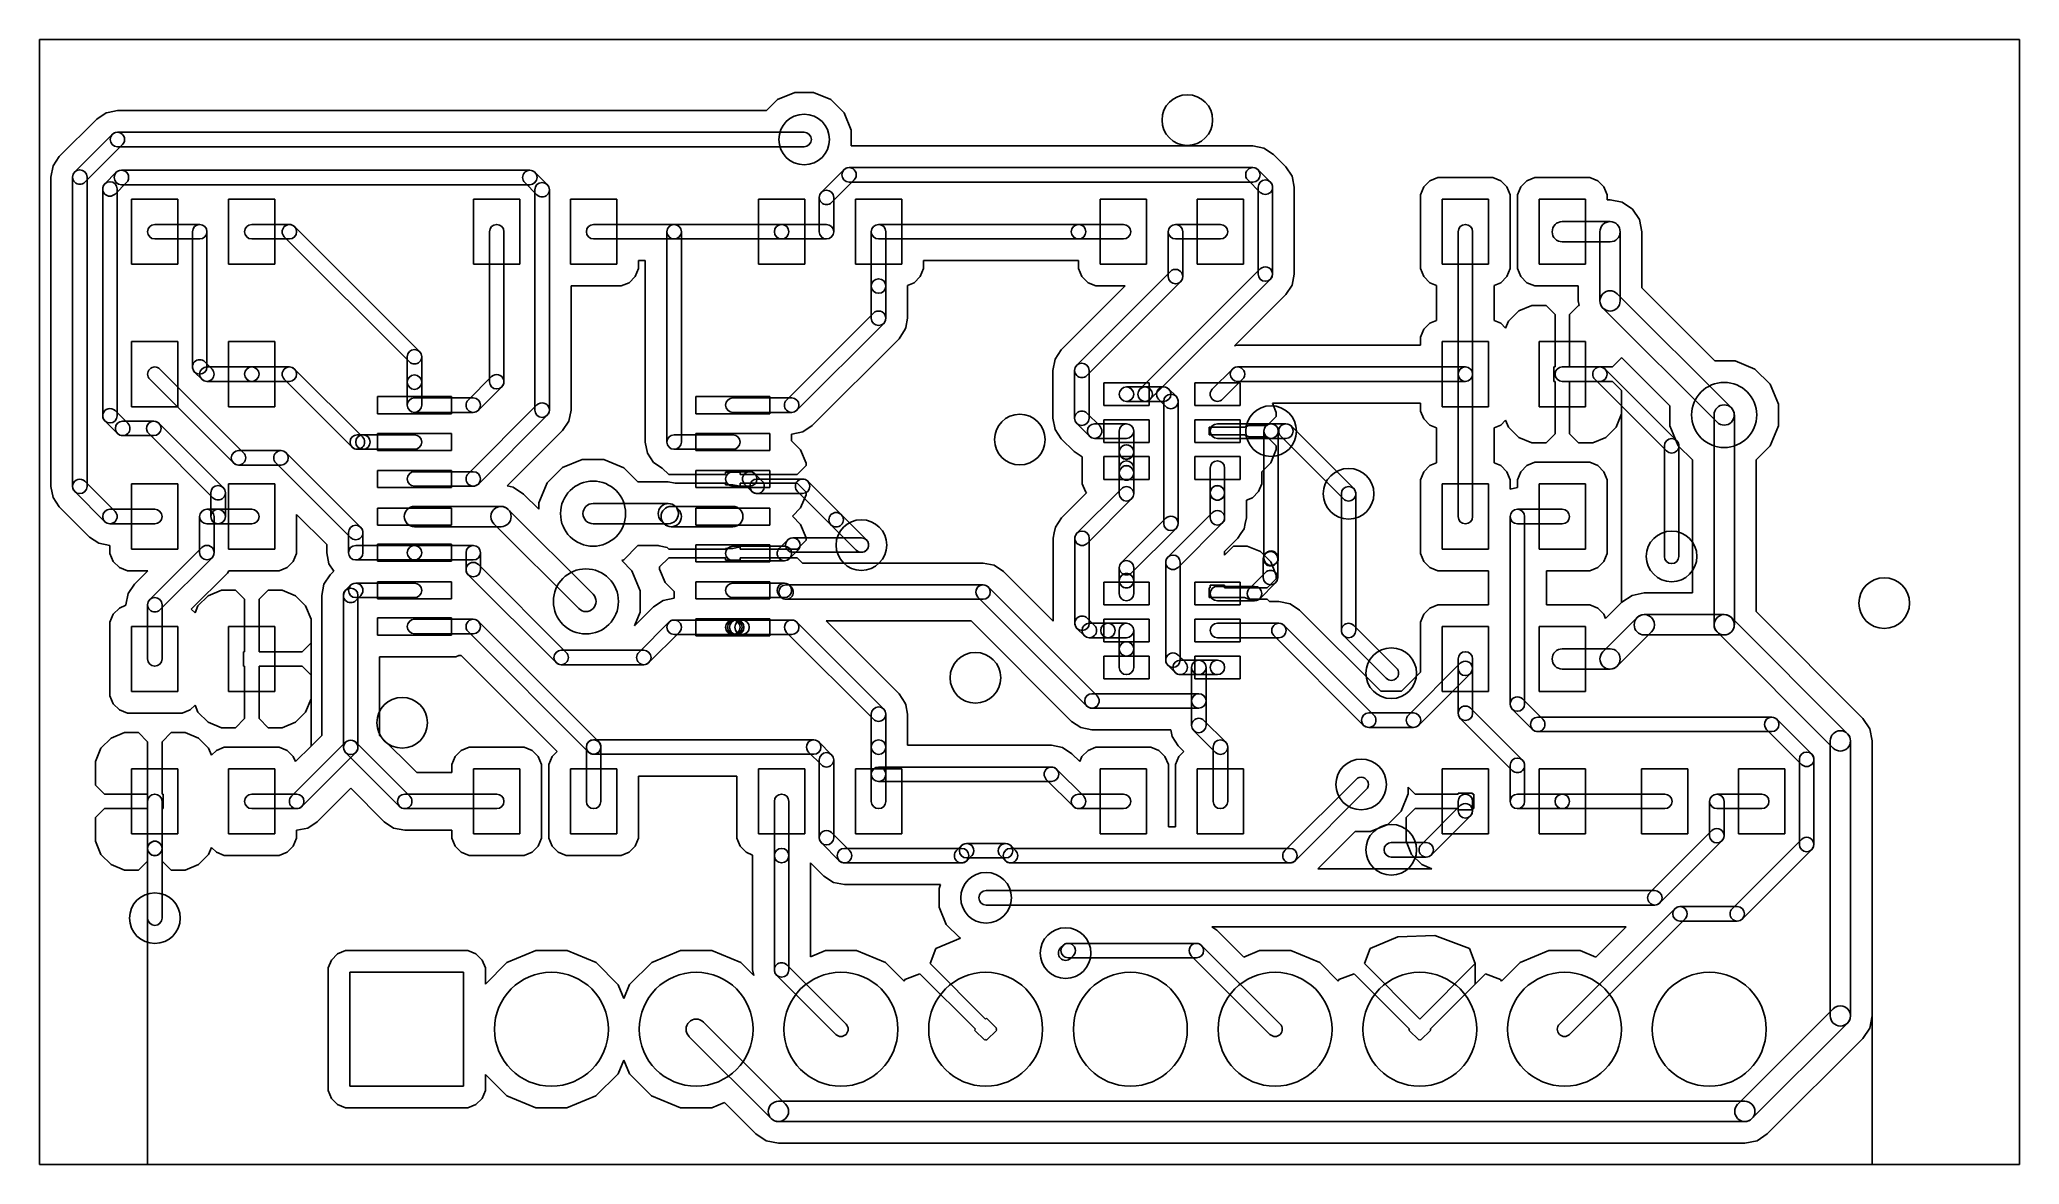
# Model space of a CAD drawing. Extents: x 98.1 to 132.9, y -94.4 to -74.6.
import ezdxf

# ---------------------------------------------------------------- set-up
doc = ezdxf.new("R2010")
doc.units = 0
doc.header["$MEASUREMENT"] = 0
doc.layers.add('BLACK', color=7, linetype='CONTINUOUS')

msp = doc.modelspace()

# ---------------------------------------------------------------- linework, layer by layer
at = {"layer": 'Black'}
for p, q in [((98.127, -94.373), (98.127, -74.627)), ((98.127, -74.627), (132.873, -74.627)), ((98.127, -94.373), (98.127, -74.627)), ((98.127, -74.627), (132.873, -74.627)), ((132.873, -74.627), (132.873, -94.373)), ((132.873, -74.627), (132.873, -94.373)), ((111.078, -75.6806), (110.885, -75.8728)), ((111.078, -75.6806), (110.885, -75.8728)), ((111.381, -75.5552), (111.078, -75.6806)), ((111.381, -75.5552), (111.078, -75.6806)), ((111.71, -75.5554), (111.381, -75.5552)), ((111.71, -75.5554), (111.381, -75.5552)), ((112.013, -75.6814), (111.71, -75.5554)), ((112.013, -75.6814), (111.71, -75.5554)), ((112.245, -75.9138), (112.013, -75.6814)), ((112.245, -75.9138), (112.013, -75.6814)), ((99.1326, -76.0216), (98.4732, -76.681)), ((99.1326, -76.0216), (98.4732, -76.681)), ((99.2974, -75.9115), (99.1326, -76.0216)), ((99.2974, -75.9115), (99.1326, -76.0216)), ((99.3296, -75.9051), (99.2974, -75.9115)), ((99.3296, -75.9051), (99.2974, -75.9115)), ((99.4918, -75.8728), (99.3296, -75.9051)), ((99.4918, -75.8728), (99.3296, -75.9051)), ((110.885, -75.8728), (99.4918, -75.8728)), ((110.885, -75.8728), (99.4918, -75.8728)), ((112.37, -76.2173), (112.245, -75.9138)), ((112.37, -76.2173), (112.245, -75.9138)), ((98.7426, -76.9504), (99.402, -76.291)), ((99.4918, -76.2538), (111.545, -76.2538)), ((112.37, -76.493), (112.37, -76.2173)), ((112.37, -76.493), (112.37, -76.2173)), ((98.4732, -76.681), (98.3631, -76.8458)), ((98.4732, -76.681), (98.3631, -76.8458)), ((98.9222, -77.13), (99.5816, -76.4706)), ((99.4918, -76.5078), (111.545, -76.5078)), ((119.421, -76.493), (112.37, -76.493)), ((119.421, -76.493), (112.37, -76.493)), ((119.615, -76.5317), (119.421, -76.493)), ((119.615, -76.5317), (119.421, -76.493)), ((119.78, -76.6418), (119.615, -76.5317)), ((119.78, -76.6418), (119.615, -76.5317)), ((119.998, -76.8595), (119.78, -76.6418)), ((119.998, -76.8595), (119.78, -76.6418)), ((98.3631, -76.8458), (98.3244, -77.0402)), ((98.3631, -76.8458), (98.3244, -77.0402)), ((98.3244, -77.0402), (98.3244, -82.471)), ((98.3244, -77.0402), (98.3244, -82.471)), ((98.7054, -82.471), (98.7054, -77.0402)), ((98.9594, -82.471), (98.9594, -77.0402)), ((99.2715, -77.1592), (99.4734, -76.9573)), ((99.5632, -76.9201), (106.731, -76.9201)), ((106.82, -76.9573), (107.036, -77.1725)), ((112.243, -76.9112), (111.847, -77.3071)), ((112.423, -77.0908), (112.027, -77.4867)), ((112.333, -76.874), (119.421, -76.874)), ((112.333, -77.128), (119.421, -77.128)), ((119.549, -77.3085), (119.331, -77.0908)), ((119.729, -77.1289), (119.511, -76.9112)), ((120.108, -77.0243), (119.998, -76.8595)), ((120.108, -77.0243), (119.998, -76.8595)), ((120.114, -77.0565), (120.108, -77.0243)), ((120.108, -77.0243), (120.108, -77.0243)), ((120.114, -77.0565), (120.108, -77.0243)), ((120.108, -77.0243), (120.108, -77.0243)), ((120.147, -77.2187), (120.114, -77.0565)), ((120.147, -77.2187), (120.114, -77.0565)), ((122.527, -77.1055), (122.42, -77.2127)), ((122.527, -77.1055), (122.42, -77.2127)), ((122.667, -77.0475), (122.527, -77.1055)), ((122.667, -77.0475), (122.527, -77.1055)), ((123.48, -77.0475), (122.667, -77.0475)), ((123.48, -77.0475), (122.667, -77.0475)), ((123.631, -77.0475), (123.48, -77.0475)), ((123.631, -77.0475), (123.48, -77.0475)), ((123.771, -77.1055), (123.631, -77.0475)), ((123.771, -77.1055), (123.631, -77.0475)), ((123.878, -77.2127), (123.771, -77.1055)), ((123.878, -77.2127), (123.771, -77.1055)), ((124.229, -77.1055), (124.122, -77.2127)), ((124.229, -77.1055), (124.122, -77.2127)), ((124.369, -77.0475), (124.229, -77.1055)), ((124.369, -77.0475), (124.229, -77.1055)), ((125.182, -77.0475), (124.369, -77.0475)), ((125.182, -77.0475), (124.369, -77.0475)), ((125.333, -77.0475), (125.182, -77.0475)), ((125.333, -77.0475), (125.182, -77.0475)), ((125.473, -77.1055), (125.333, -77.0475)), ((125.473, -77.1055), (125.333, -77.0475)), ((125.58, -77.2127), (125.473, -77.1055)), ((125.58, -77.2127), (125.473, -77.1055)), ((99.2343, -81.2293), (99.2343, -77.249)), ((99.4511, -77.3388), (99.653, -77.1369)), ((99.4883, -81.2293), (99.4883, -77.249)), ((99.5632, -77.1741), (106.731, -77.1741)), ((100.556, -77.4285), (99.7427, -77.4285)), ((99.7427, -77.4285), (99.7427, -78.5715)), ((100.556, -78.5715), (100.556, -77.4285)), ((102.257, -77.4285), (101.445, -77.4285)), ((101.445, -77.4285), (101.445, -78.5715)), ((102.257, -78.5715), (102.257, -77.4285)), ((106.556, -77.4285), (105.743, -77.4285)), ((105.743, -77.4285), (105.743, -78.5715)), ((106.556, -78.5715), (106.556, -77.4285)), ((106.641, -77.1369), (106.856, -77.3521)), ((106.819, -81.1314), (106.819, -77.2623)), ((107.073, -81.1314), (107.073, -77.2623)), ((108.257, -77.4285), (107.445, -77.4285)), ((107.445, -77.4285), (107.445, -78.5715)), ((108.257, -78.5715), (108.257, -77.4285)), ((111.556, -77.4285), (110.743, -77.4285)), ((110.743, -77.4285), (110.743, -78.5715)), ((111.556, -78.5715), (111.556, -77.4285)), ((111.81, -78), (111.81, -77.3969)), ((112.064, -78), (112.064, -77.3969)), ((113.257, -77.4285), (112.445, -77.4285)), ((112.445, -77.4285), (112.445, -78.5715)), ((113.257, -78.5715), (113.257, -77.4285)), ((116.743, -77.4285), (116.743, -78.5715)), ((117.556, -77.4285), (116.743, -77.4285)), ((117.556, -78.5715), (117.556, -77.4285)), ((118.445, -77.4285), (118.445, -78.5715)), ((119.257, -77.4285), (118.445, -77.4285)), ((119.257, -78.5715), (119.257, -77.4285)), ((119.512, -78.7423), (119.512, -77.2187)), ((119.766, -78.7423), (119.766, -77.2187)), ((120.147, -78.7423), (120.147, -77.2187)), ((120.147, -78.7423), (120.147, -77.2187)), ((122.42, -77.2127), (122.362, -77.3527)), ((122.42, -77.2127), (122.362, -77.3527)), ((122.362, -77.3527), (122.362, -77.5043)), ((122.362, -77.3527), (122.362, -77.5043)), ((123.556, -77.4285), (122.743, -77.4285)), ((122.743, -77.4285), (122.743, -78.5715)), ((123.556, -78.5715), (123.556, -77.4285)), ((123.937, -77.3527), (123.878, -77.2127)), ((123.937, -77.3527), (123.878, -77.2127)), ((123.937, -78.4957), (123.937, -77.3527)), ((123.937, -78.4957), (123.937, -77.3527)), ((124.122, -77.2127), (124.064, -77.3527)), ((124.122, -77.2127), (124.064, -77.3527)), ((124.064, -77.3527), (124.064, -77.5043)), ((124.064, -77.3527), (124.064, -77.5043)), ((125.257, -77.4285), (124.445, -77.4285)), ((124.445, -77.4285), (124.445, -78.5715)), ((125.257, -78.5715), (125.257, -77.4285)), ((125.638, -77.3527), (125.58, -77.2127)), ((125.638, -77.3527), (125.58, -77.2127)), ((125.638, -77.4412), (125.638, -77.3527)), ((125.638, -77.4412), (125.638, -77.3527)), ((125.689, -77.4412), (125.638, -77.4412)), ((125.689, -77.4412), (125.638, -77.4412)), ((125.903, -77.4837), (125.689, -77.4412)), ((125.903, -77.4837), (125.689, -77.4412)), ((122.362, -77.5043), (122.362, -78.6473)), ((122.362, -77.5043), (122.362, -78.6473)), ((124.064, -77.5043), (124.064, -78.6473)), ((124.064, -77.5043), (124.064, -78.6473)), ((124.851, -77.8222), (125.689, -77.8222)), ((126.085, -77.6049), (125.903, -77.4837)), ((126.085, -77.6049), (125.903, -77.4837)), ((126.206, -77.7862), (126.085, -77.6049)), ((126.206, -77.7862), (126.085, -77.6049)), ((126.248, -78), (126.206, -77.7862)), ((126.248, -78), (126.206, -77.7862)), ((100.149, -77.873), (100.937, -77.873)), ((100.149, -78.127), (100.937, -78.127)), ((100.81, -80.3736), (100.81, -78)), ((101.064, -80.3736), (101.064, -78)), ((101.851, -77.873), (102.511, -77.873)), ((101.851, -78.127), (102.511, -78.127)), ((102.421, -78.0898), (104.616, -80.2845)), ((102.601, -77.9102), (104.796, -80.1049)), ((106.022, -80.6326), (106.022, -78)), ((106.276, -80.6326), (106.276, -78)), ((107.851, -77.873), (109.263, -77.873)), ((107.851, -78.127), (109.263, -78.127)), ((109.136, -81.6919), (109.136, -78)), ((109.263, -77.873), (111.149, -77.873)), ((109.263, -78.127), (111.149, -78.127)), ((109.39, -81.6919), (109.39, -78)), ((111.149, -77.873), (111.937, -77.873)), ((111.149, -78.127), (111.937, -78.127)), ((112.724, -78.9528), (112.724, -78)), ((112.851, -77.873), (116.361, -77.873)), ((112.851, -78.127), (116.361, -78.127)), ((112.978, -78.9528), (112.978, -78)), ((116.361, -77.873), (117.149, -77.873)), ((116.361, -78.127), (117.149, -78.127)), ((117.936, -78.7877), (117.936, -78)), ((118.063, -77.873), (118.851, -77.873)), ((118.063, -78.127), (118.851, -78.127)), ((118.19, -78.7877), (118.19, -78)), ((123.022, -80.5), (123.022, -78)), ((123.276, -80.5), (123.276, -78)), ((124.851, -78.1778), (125.689, -78.1778)), ((125.512, -79.2146), (125.512, -78)), ((125.867, -79.2146), (125.867, -78)), ((126.248, -78.9831), (126.248, -78)), ((126.248, -78.9831), (126.248, -78)), ((108.638, -78.6473), (108.638, -78.508)), ((108.638, -78.508), (108.755, -78.508)), ((108.638, -78.6473), (108.638, -78.508)), ((108.638, -78.508), (108.755, -78.508)), ((108.755, -78.508), (108.755, -81.6919)), ((108.755, -78.508), (108.755, -81.6919)), ((113.638, -78.6473), (113.638, -78.508)), ((113.638, -78.508), (116.361, -78.508)), ((113.638, -78.6473), (113.638, -78.508)), ((113.638, -78.508), (116.361, -78.508)), ((116.361, -78.508), (116.362, -78.508)), ((116.361, -78.508), (116.362, -78.508)), ((116.362, -78.508), (116.362, -78.6473)), ((116.362, -78.508), (116.362, -78.6473)), ((123.937, -78.6473), (123.937, -78.4957)), ((123.937, -78.6473), (123.937, -78.4957)), ((99.7427, -78.5715), (100.556, -78.5715)), ((101.445, -78.5715), (102.257, -78.5715)), ((105.743, -78.5715), (106.556, -78.5715)), ((107.445, -78.5715), (108.257, -78.5715)), ((108.473, -78.8945), (108.58, -78.7873)), ((108.473, -78.8945), (108.58, -78.7873)), ((108.58, -78.7873), (108.638, -78.6473)), ((108.58, -78.7873), (108.638, -78.6473)), ((110.743, -78.5715), (111.556, -78.5715)), ((112.445, -78.5715), (113.257, -78.5715)), ((113.473, -78.8945), (113.58, -78.7873)), ((113.473, -78.8945), (113.58, -78.7873)), ((113.58, -78.7873), (113.638, -78.6473)), ((113.58, -78.7873), (113.638, -78.6473)), ((117.973, -78.6979), (116.328, -80.3435)), ((116.362, -78.6473), (116.42, -78.7873)), ((116.362, -78.6473), (116.42, -78.7873)), ((116.42, -78.7873), (116.527, -78.8945)), ((116.42, -78.7873), (116.527, -78.8945)), ((116.743, -78.5715), (117.556, -78.5715)), ((117.439, -80.7625), (119.549, -78.6525)), ((117.619, -80.9421), (119.729, -78.8321)), ((118.445, -78.5715), (119.257, -78.5715)), ((120.108, -78.9367), (120.147, -78.7423)), ((120.108, -78.9367), (120.147, -78.7423)), ((122.362, -78.6473), (122.42, -78.7873)), ((122.362, -78.6473), (122.42, -78.7873)), ((122.42, -78.7873), (122.527, -78.8945)), ((122.42, -78.7873), (122.527, -78.8945)), ((122.743, -78.5715), (123.556, -78.5715)), ((123.771, -78.8945), (123.878, -78.7873)), ((123.771, -78.8945), (123.878, -78.7873)), ((123.878, -78.7873), (123.937, -78.6473)), ((123.878, -78.7873), (123.937, -78.6473)), ((124.064, -78.6473), (124.122, -78.7873)), ((124.064, -78.6473), (124.122, -78.7873)), ((124.122, -78.7873), (124.229, -78.8945)), ((124.122, -78.7873), (124.229, -78.8945)), ((124.445, -78.5715), (125.257, -78.5715)), ((107.454, -81.1314), (107.454, -78.9525)), ((107.454, -78.9525), (107.52, -78.9525)), ((107.454, -81.1314), (107.454, -78.9525)), ((107.454, -78.9525), (107.52, -78.9525)), ((107.52, -78.9525), (108.333, -78.9525)), ((107.52, -78.9525), (108.333, -78.9525)), ((108.333, -78.9525), (108.473, -78.8945)), ((108.333, -78.9525), (108.473, -78.8945)), ((112.724, -79.5188), (112.724, -78.9528)), ((112.978, -79.5188), (112.978, -78.9528)), ((113.359, -78.9418), (113.473, -78.8945)), ((113.359, -78.9418), (113.473, -78.8945)), ((113.359, -78.9528), (113.359, -78.9418)), ((113.359, -78.9528), (113.359, -78.9418)), ((113.359, -79.5188), (113.359, -78.9528)), ((113.359, -79.5188), (113.359, -78.9528)), ((117.18, -78.9525), (116.058, -80.0741)), ((117.18, -78.9525), (116.058, -80.0741)), ((118.153, -78.8775), (116.507, -80.5231)), ((116.527, -78.8945), (116.667, -78.9525)), ((116.527, -78.8945), (116.667, -78.9525)), ((116.667, -78.9525), (116.818, -78.9525)), ((116.667, -78.9525), (116.818, -78.9525)), ((116.818, -78.9525), (117.18, -78.9525)), ((116.818, -78.9525), (117.18, -78.9525)), ((119.097, -80.0025), (119.998, -79.1015)), ((119.097, -80.0025), (119.998, -79.1015)), ((119.998, -79.1015), (120.108, -78.9367)), ((119.998, -79.1015), (120.108, -78.9367)), ((119.998, -79.1015), (119.998, -79.1015)), ((119.998, -79.1015), (119.998, -79.1015)), ((122.527, -78.8945), (122.641, -78.9418)), ((122.527, -78.8945), (122.641, -78.9418)), ((122.641, -78.9418), (122.641, -79.5582)), ((122.641, -78.9418), (122.641, -79.5582)), ((123.657, -78.9418), (123.771, -78.8945)), ((123.657, -78.9418), (123.771, -78.8945)), ((123.657, -79.5582), (123.657, -78.9418)), ((123.657, -79.5582), (123.657, -78.9418)), ((124.229, -78.8945), (124.369, -78.9525)), ((124.229, -78.8945), (124.369, -78.9525)), ((124.369, -78.9525), (124.52, -78.9525)), ((124.369, -78.9525), (124.52, -78.9525)), ((124.52, -78.9525), (125.131, -78.9525)), ((124.52, -78.9525), (125.131, -78.9525)), ((125.131, -78.9525), (125.131, -79.2146)), ((125.131, -78.9525), (125.131, -79.2146)), ((125.131, -79.2146), (125.146, -79.2935)), ((125.131, -79.2146), (125.146, -79.2935)), ((125.815, -79.0889), (127.818, -81.0914)), ((127.53, -80.2645), (126.248, -78.9831)), ((127.53, -80.2645), (126.248, -78.9831)), ((112.761, -79.429), (111.236, -80.9544)), ((113.327, -79.681), (113.359, -79.5188)), ((113.327, -79.681), (113.359, -79.5188)), ((113.359, -79.5188), (113.359, -79.5188)), ((113.359, -79.5188), (113.359, -79.5188)), ((122.641, -79.5582), (122.527, -79.6055)), ((122.641, -79.5582), (122.527, -79.6055)), ((123.771, -79.6055), (123.657, -79.5582)), ((123.771, -79.6055), (123.657, -79.5582)), ((124.085, -79.3902), (123.906, -79.5688)), ((124.085, -79.3902), (123.906, -79.5688)), ((124.318, -79.2935), (124.085, -79.3902)), ((124.318, -79.2935), (124.085, -79.3902)), ((124.565, -79.2935), (124.318, -79.2935)), ((124.565, -79.2935), (124.318, -79.2935)), ((124.724, -79.4523), (124.565, -79.2935)), ((124.724, -79.4523), (124.565, -79.2935)), ((124.724, -80.373), (124.724, -79.4523)), ((124.724, -80.373), (124.724, -79.4523)), ((125.137, -79.2935), (124.978, -79.4523)), ((125.137, -79.2935), (124.978, -79.4523)), ((124.978, -79.4523), (124.978, -80.373)), ((124.978, -79.4523), (124.978, -80.373)), ((125.146, -79.2935), (125.137, -79.2935)), ((125.146, -79.2935), (125.137, -79.2935)), ((125.564, -79.3403), (127.566, -81.3428)), ((112.941, -79.6086), (111.415, -81.134)), ((111.685, -81.4034), (113.21, -79.878)), ((111.685, -81.4034), (113.21, -79.878)), ((113.21, -79.878), (113.32, -79.7132)), ((113.21, -79.878), (113.32, -79.7132)), ((113.21, -79.878), (113.21, -79.878)), ((113.21, -79.878), (113.21, -79.878)), ((113.32, -79.7132), (113.327, -79.681)), ((113.32, -79.7132), (113.327, -79.681)), ((113.32, -79.7132), (113.32, -79.7132)), ((113.32, -79.7132), (113.32, -79.7132)), ((122.42, -79.7127), (122.362, -79.8527)), ((122.42, -79.7127), (122.362, -79.8527)), ((122.362, -79.8527), (122.362, -79.992)), ((122.362, -79.8527), (122.362, -79.992)), ((122.527, -79.6055), (122.42, -79.7127)), ((122.527, -79.6055), (122.42, -79.7127)), ((123.856, -79.6901), (123.771, -79.6055)), ((123.856, -79.6901), (123.771, -79.6055)), ((123.906, -79.5688), (123.856, -79.6901)), ((123.906, -79.5688), (123.856, -79.6901)), ((100.556, -79.9285), (99.7427, -79.9285)), ((99.7427, -79.9285), (99.7427, -81.0715)), ((100.556, -81.0715), (100.556, -79.9285)), ((102.257, -79.9285), (101.445, -79.9285)), ((101.445, -79.9285), (101.445, -81.0715)), ((102.257, -81.0715), (102.257, -79.9285)), ((104.579, -80.6403), (104.579, -80.1947)), ((104.833, -80.6403), (104.833, -80.1947)), ((115.948, -80.2389), (115.91, -80.4333)), ((115.948, -80.2389), (115.91, -80.4333)), ((116.058, -80.0741), (115.948, -80.2389)), ((116.058, -80.0741), (115.948, -80.2389)), ((119.15, -79.992), (119.097, -80.0025)), ((119.15, -79.992), (119.097, -80.0025)), ((122.362, -79.992), (119.15, -79.992)), ((122.362, -79.992), (119.15, -79.992)), ((123.556, -79.9285), (122.743, -79.9285)), ((122.743, -79.9285), (122.743, -81.0715)), ((123.556, -81.0715), (123.556, -79.9285)), ((125.257, -79.9285), (124.445, -79.9285)), ((124.445, -79.9285), (124.445, -81.0715)), ((125.257, -81.0715), (125.257, -79.9285)), ((125.734, -80.373), (125.892, -80.2143)), ((125.734, -80.373), (125.892, -80.2143)), ((125.892, -80.2143), (125.892, -80.2078)), ((125.892, -80.2078), (126.74, -81.055)), ((125.892, -80.2143), (125.892, -80.2078)), ((125.892, -80.2078), (126.74, -81.055)), ((100.059, -80.5898), (101.528, -82.0587)), ((100.239, -80.4102), (101.708, -81.8791)), ((100.847, -80.4634), (100.973, -80.5898)), ((101.027, -80.2838), (101.153, -80.4102)), ((101.063, -80.373), (101.851, -80.373)), ((101.851, -80.373), (102.511, -80.373)), ((102.421, -80.5898), (103.613, -81.7817)), ((102.601, -80.4102), (103.793, -81.6021)), ((106.059, -80.5428), (105.648, -80.9544)), ((115.91, -80.4333), (115.91, -81.2752)), ((115.91, -80.4333), (115.91, -81.2752)), ((116.291, -81.2752), (116.291, -80.4333)), ((116.545, -81.2752), (116.545, -80.4333)), ((119.06, -80.4102), (118.708, -80.7625)), ((119.24, -80.5898), (118.887, -80.9421)), ((119.15, -80.373), (123.149, -80.373)), ((123.022, -83), (123.022, -80.5)), ((123.276, -83), (123.276, -80.5)), ((124.704, -80.627), (124.704, -80.373)), ((124.704, -80.373), (124.724, -80.373)), ((124.704, -80.627), (124.704, -80.373)), ((124.704, -80.373), (124.724, -80.373)), ((124.851, -80.373), (125.511, -80.373)), ((124.978, -80.373), (125.734, -80.373)), ((124.978, -80.373), (125.734, -80.373)), ((125.421, -80.5898), (126.68, -81.8485)), ((125.601, -80.4102), (126.86, -81.6689)), ((127.882, -80.2648), (127.53, -80.2645)), ((127.882, -80.2648), (127.53, -80.2645)), ((128.232, -80.4101), (127.882, -80.2648)), ((128.232, -80.4101), (127.882, -80.2648)), ((128.5, -80.6783), (128.232, -80.4101)), ((128.5, -80.6783), (128.232, -80.4101)), ((101.063, -80.627), (101.851, -80.627)), ((101.851, -80.627), (102.511, -80.627)), ((105.356, -80.8943), (104.056, -80.8943)), ((104.056, -80.8943), (104.056, -81.1941)), ((104.579, -81.0442), (104.579, -80.6403)), ((104.706, -80.9172), (105.738, -80.9172)), ((104.833, -81.0442), (104.833, -80.6403)), ((105.356, -81.1941), (105.356, -80.8943)), ((106.239, -80.7224), (105.827, -81.134)), ((110.944, -80.8943), (109.644, -80.8943)), ((109.644, -80.8943), (109.644, -81.1941)), ((110.294, -80.9172), (111.326, -80.9172)), ((110.944, -81.1941), (110.944, -80.8943)), ((117.601, -80.6529), (116.804, -80.6529)), ((116.804, -80.6529), (116.804, -81.0517)), ((117.202, -80.7253), (117.202, -80.7253)), ((117.202, -80.7253), (117.529, -80.7253)), ((117.529, -80.7253), (117.855, -80.7253)), ((117.601, -81.0517), (117.601, -80.6529)), ((117.892, -81.0691), (117.765, -80.9421)), ((118.072, -80.8895), (117.945, -80.7625)), ((119.196, -80.6529), (118.399, -80.6529)), ((118.399, -80.6529), (118.399, -81.0517)), ((119.15, -80.627), (123.149, -80.627)), ((119.196, -81.0517), (119.196, -80.6529)), ((124.724, -80.627), (124.704, -80.627)), ((124.724, -80.627), (124.704, -80.627)), ((124.724, -81.5478), (124.724, -80.627)), ((124.724, -81.5478), (124.724, -80.627)), ((124.851, -80.627), (125.511, -80.627)), ((125.734, -80.627), (124.978, -80.627)), ((124.978, -80.627), (124.978, -81.5478)), ((125.734, -80.627), (124.978, -80.627)), ((124.978, -80.627), (124.978, -81.5478)), ((125.892, -80.7858), (125.734, -80.627)), ((125.892, -80.7858), (125.734, -80.627)), ((125.892, -80.9452), (125.892, -80.7858)), ((125.892, -80.9452), (125.892, -80.7858)), ((125.892, -81.1978), (125.892, -80.9452)), ((125.892, -81.1978), (125.892, -80.9452)), ((128.645, -81.0285), (128.5, -80.6783)), ((128.645, -81.0285), (128.5, -80.6783)), ((99.6746, -81.363), (99.4511, -81.1395)), ((99.7427, -81.0715), (100.556, -81.0715)), ((101.445, -81.0715), (102.257, -81.0715)), ((104.056, -81.1941), (105.356, -81.1941)), ((104.706, -81.1712), (105.738, -81.1712)), ((106.856, -81.0416), (105.648, -82.2498)), ((107.036, -81.2212), (105.827, -82.4294)), ((107.415, -81.3258), (107.454, -81.1314)), ((107.415, -81.3258), (107.454, -81.1314)), ((109.644, -81.1941), (110.944, -81.1941)), ((110.294, -81.1712), (111.326, -81.1712)), ((115.91, -81.2752), (115.948, -81.4696)), ((115.91, -81.2752), (115.948, -81.4696)), ((116.507, -81.1854), (116.732, -81.4102)), ((116.804, -81.0517), (117.601, -81.0517)), ((117.601, -81.3006), (116.804, -81.3006)), ((116.804, -81.3006), (116.804, -81.6994)), ((117.202, -80.9793), (117.202, -80.9793)), ((117.202, -80.9793), (117.529, -80.9793)), ((117.529, -80.9793), (117.855, -80.9793)), ((117.601, -81.6994), (117.601, -81.3006)), ((117.855, -83.1191), (117.855, -80.9793)), ((118.109, -83.1191), (118.109, -80.9793)), ((118.399, -81.0517), (119.196, -81.0517)), ((119.196, -81.3006), (118.399, -81.3006)), ((118.399, -81.3006), (118.399, -81.6994)), ((119.196, -81.6994), (119.196, -81.3006)), ((119.673, -81.4003), (119.831, -81.2416)), ((119.673, -81.4003), (119.831, -81.2416)), ((119.831, -81.1743), (119.762, -81.008)), ((119.762, -81.008), (122.362, -81.008)), ((119.831, -81.1743), (119.762, -81.008)), ((119.762, -81.008), (122.362, -81.008)), ((119.831, -81.2416), (119.831, -81.1743)), ((119.831, -81.2416), (119.831, -81.1743)), ((122.362, -81.008), (122.362, -81.1473)), ((122.362, -81.008), (122.362, -81.1473)), ((122.362, -81.1473), (122.42, -81.2873)), ((122.362, -81.1473), (122.42, -81.2873)), ((122.42, -81.2873), (122.527, -81.3945)), ((122.42, -81.2873), (122.527, -81.3945)), ((122.743, -81.0715), (123.556, -81.0715)), ((124.445, -81.0715), (125.257, -81.0715)), ((125.796, -81.4312), (125.892, -81.1978)), ((125.796, -81.4312), (125.892, -81.1978)), ((125.892, -84.5068), (125.892, -81.1978)), ((125.892, -81.1978), (125.892, -84.5068)), ((125.892, -84.5068), (125.892, -81.1978)), ((125.892, -81.1978), (125.892, -84.5068)), ((126.74, -81.055), (126.739, -81.4057)), ((126.74, -81.055), (126.739, -81.4057)), ((127.514, -84.8997), (127.514, -81.2171)), ((127.87, -84.8997), (127.87, -81.2171)), ((128.644, -81.4074), (128.645, -81.0285)), ((128.644, -81.4074), (128.645, -81.0285)), ((99.495, -81.5426), (99.2715, -81.3191)), ((99.5848, -81.3258), (100.132, -81.3258)), ((99.5848, -81.5798), (100.132, -81.5798)), ((101.17, -82.6711), (100.042, -81.5426)), ((101.35, -82.4915), (100.222, -81.363)), ((103.703, -81.5649), (103.802, -81.5649)), ((103.802, -81.5649), (104.706, -81.5649)), ((105.356, -81.542), (104.056, -81.542)), ((104.056, -81.542), (104.056, -81.8418)), ((105.356, -81.8418), (105.356, -81.542)), ((106.333, -82.4626), (107.305, -81.4906)), ((106.333, -82.4626), (107.305, -81.4906)), ((107.305, -81.4906), (107.415, -81.3258)), ((107.305, -81.4906), (107.415, -81.3258)), ((109.263, -81.5649), (110.294, -81.5649)), ((110.944, -81.542), (109.644, -81.542)), ((109.644, -81.542), (109.644, -81.8418)), ((110.944, -81.8418), (110.944, -81.542)), ((111.325, -81.6727), (111.325, -81.5522)), ((111.325, -81.5522), (111.326, -81.5522)), ((111.325, -81.6727), (111.325, -81.5522)), ((111.325, -81.5522), (111.326, -81.5522)), ((111.326, -81.5522), (111.52, -81.5135)), ((111.326, -81.5522), (111.52, -81.5135)), ((111.52, -81.5135), (111.685, -81.4034)), ((111.52, -81.5135), (111.685, -81.4034)), ((115.948, -81.4696), (116.058, -81.6344)), ((115.948, -81.4696), (116.058, -81.6344)), ((116.058, -81.6344), (116.283, -81.8592)), ((116.058, -81.6344), (116.283, -81.8592)), ((116.328, -81.365), (116.553, -81.5898)), ((116.642, -81.373), (117.202, -81.373)), ((116.642, -81.627), (117.202, -81.627)), ((117.075, -81.867), (117.075, -81.5)), ((117.075, -81.8666), (117.075, -81.5)), ((117.329, -81.867), (117.329, -81.5)), ((117.329, -81.8666), (117.329, -81.5)), ((118.651, -81.5673), (118.651, -81.4327)), ((118.651, -81.4327), (119.272, -81.4327)), ((118.651, -81.5673), (118.651, -81.4327)), ((118.651, -81.4327), (119.272, -81.4327)), ((119.121, -81.5673), (118.651, -81.5673)), ((119.121, -81.5673), (118.651, -81.5673)), ((118.798, -81.373), (119.74, -81.373)), ((118.798, -81.627), (119.74, -81.627)), ((119.272, -81.5673), (119.121, -81.5673)), ((119.272, -81.5673), (119.121, -81.5673)), ((119.272, -81.4327), (119.35, -81.4003)), ((119.272, -81.4327), (119.35, -81.4003)), ((119.35, -81.5997), (119.272, -81.5673)), ((119.35, -81.5997), (119.272, -81.5673)), ((119.35, -81.4003), (119.673, -81.4003)), ((119.35, -81.4003), (119.673, -81.4003)), ((119.673, -81.5997), (119.35, -81.5997)), ((119.673, -81.5997), (119.35, -81.5997)), ((119.613, -83.73), (119.613, -81.5)), ((119.831, -81.7584), (119.673, -81.5997)), ((119.831, -81.7584), (119.673, -81.5997)), ((119.74, -81.373), (120, -81.373)), ((119.74, -81.627), (120, -81.627)), ((119.867, -83.73), (119.867, -81.5)), ((121.01, -82.6898), (119.91, -81.5898)), ((121.19, -82.5102), (120.09, -81.4102)), ((122.527, -81.3945), (122.641, -81.4418)), ((122.527, -81.3945), (122.641, -81.4418)), ((122.641, -81.4418), (122.641, -82.0582)), ((122.641, -81.4418), (122.641, -82.0582)), ((123.657, -81.4418), (123.771, -81.3945)), ((123.657, -81.4418), (123.771, -81.3945)), ((123.657, -82.0582), (123.657, -81.4418)), ((123.657, -82.0582), (123.657, -81.4418)), ((123.771, -81.3945), (123.856, -81.3099)), ((123.771, -81.3945), (123.856, -81.3099)), ((123.856, -81.3099), (123.906, -81.4312)), ((123.856, -81.3099), (123.906, -81.4312)), ((123.906, -81.4312), (124.085, -81.6098)), ((123.906, -81.4312), (124.085, -81.6098)), ((124.085, -81.6098), (124.318, -81.7065)), ((124.085, -81.6098), (124.318, -81.7065)), ((124.565, -81.7065), (124.724, -81.5478)), ((124.565, -81.7065), (124.724, -81.5478)), ((124.978, -81.5478), (125.137, -81.7065)), ((124.978, -81.5478), (125.137, -81.7065)), ((125.384, -81.7065), (125.617, -81.6098)), ((125.384, -81.7065), (125.617, -81.6098)), ((125.617, -81.6098), (125.796, -81.4312)), ((125.617, -81.6098), (125.796, -81.4312)), ((126.739, -81.4057), (126.884, -81.7559)), ((126.739, -81.4057), (126.884, -81.7559)), ((128.499, -81.7574), (128.644, -81.4074)), ((128.499, -81.7574), (128.644, -81.4074)), ((101.618, -81.8419), (102.364, -81.8419)), ((102.453, -81.8791), (103.764, -83.19)), ((103.703, -81.8189), (103.802, -81.8189)), ((103.802, -81.8189), (104.706, -81.8189)), ((104.056, -81.8418), (105.356, -81.8418)), ((107.652, -81.9965), (107.302, -82.1412)), ((107.652, -81.9965), (107.302, -82.1412)), ((108.031, -81.9969), (107.652, -81.9965)), ((108.031, -81.9969), (107.652, -81.9965)), ((108.381, -82.1422), (108.031, -81.9969)), ((108.381, -82.1422), (108.031, -81.9969)), ((108.755, -81.6919), (108.793, -81.8863)), ((108.755, -81.6919), (108.793, -81.8863)), ((108.793, -81.8863), (108.903, -82.0511)), ((108.793, -81.8863), (108.903, -82.0511)), ((109.263, -81.8189), (110.294, -81.8189)), ((109.644, -81.8418), (110.944, -81.8418)), ((111.483, -81.83), (111.325, -81.6727)), ((111.483, -81.83), (111.325, -81.6727)), ((111.579, -82.0634), (111.483, -81.83)), ((111.579, -82.0634), (111.483, -81.83)), ((116.283, -81.8592), (116.423, -81.9524)), ((116.283, -81.8592), (116.423, -81.9524)), ((116.423, -81.9524), (116.423, -82.0241)), ((116.423, -81.9524), (116.423, -82.0241)), ((116.804, -81.6994), (117.601, -81.6994)), ((117.601, -81.9483), (116.804, -81.9483)), ((116.804, -81.9483), (116.804, -82.3471)), ((117.075, -82.234), (117.075, -81.867)), ((117.112, -81.7772), (117.113, -81.7768)), ((117.292, -81.9568), (117.292, -81.9564)), ((117.329, -82.234), (117.329, -81.867)), ((117.601, -82.3471), (117.601, -81.9483)), ((118.399, -81.6994), (119.196, -81.6994)), ((119.196, -81.9483), (118.399, -81.9483)), ((118.399, -81.9483), (118.399, -82.3471)), ((119.196, -82.3471), (119.196, -81.9483)), ((119.735, -82.0591), (119.831, -81.8257)), ((119.735, -82.0591), (119.831, -81.8257)), ((119.831, -81.8257), (119.831, -81.7584)), ((119.831, -81.8257), (119.831, -81.7584)), ((124.318, -81.7065), (124.565, -81.7065)), ((124.318, -81.7065), (124.565, -81.7065)), ((125.137, -81.7065), (125.384, -81.7065)), ((125.137, -81.7065), (125.384, -81.7065)), ((126.643, -83.7), (126.643, -81.7587)), ((126.884, -81.7559), (127.133, -82.0055)), ((126.884, -81.7559), (127.133, -82.0055)), ((126.897, -83.7), (126.897, -81.7587)), ((128.251, -82.0051), (128.499, -81.7574)), ((128.251, -82.0051), (128.499, -81.7574)), ((101.618, -82.0959), (102.364, -82.0959)), ((102.274, -82.0587), (103.585, -83.3696)), ((105.356, -82.1897), (104.056, -82.1897)), ((104.056, -82.1897), (104.056, -82.4895)), ((104.706, -82.2126), (105.738, -82.2126)), ((105.356, -82.4895), (105.356, -82.1897)), ((107.302, -82.1412), (107.034, -82.4089)), ((107.302, -82.1412), (107.034, -82.4089)), ((108.629, -82.3904), (108.381, -82.1422)), ((108.629, -82.3904), (108.381, -82.1422)), ((108.903, -82.0511), (109.056, -82.1531)), ((108.903, -82.0511), (109.056, -82.1531)), ((109.056, -82.1531), (109.168, -82.2647)), ((109.056, -82.1531), (109.168, -82.2647)), ((109.168, -82.2647), (110.167, -82.2647)), ((109.168, -82.2647), (110.167, -82.2647)), ((110.944, -82.1897), (109.644, -82.1897)), ((109.644, -82.1897), (109.644, -82.4895)), ((110.167, -82.2647), (110.167, -82.2228)), ((110.167, -82.2228), (110.421, -82.2228)), ((110.167, -82.2647), (110.167, -82.2228)), ((110.167, -82.2228), (110.421, -82.2228)), ((110.294, -82.2126), (110.59, -82.2126)), ((110.421, -82.2228), (110.421, -82.2647)), ((110.421, -82.2228), (110.421, -82.2647)), ((110.421, -82.2647), (111.42, -82.2647)), ((110.421, -82.2647), (111.42, -82.2647)), ((110.679, -82.2498), (110.809, -82.3793)), ((110.719, -82.3421), (111.519, -82.3421)), ((110.944, -82.4895), (110.944, -82.1897)), ((111.42, -82.2647), (111.579, -82.1059)), ((111.42, -82.2647), (111.579, -82.1059)), ((111.579, -82.1059), (111.579, -82.0634)), ((111.579, -82.1059), (111.579, -82.0634)), ((116.423, -82.0241), (116.423, -82.4229)), ((116.423, -82.0241), (116.423, -82.4229)), ((116.804, -82.3471), (117.601, -82.3471)), ((117.075, -82.2336), (117.075, -82.1477)), ((117.075, -82.6011), (117.075, -82.234)), ((117.112, -82.1442), (117.113, -82.1438)), ((117.292, -82.3238), (117.292, -82.3234)), ((117.329, -82.2336), (117.329, -82.1477)), ((117.329, -82.6011), (117.329, -82.234)), ((118.399, -82.3471), (119.196, -82.3471)), ((118.671, -82.5849), (118.671, -82.1477)), ((118.671, -82.5845), (118.671, -82.1477)), ((118.925, -82.5849), (118.925, -82.1477)), ((118.925, -82.5845), (118.925, -82.1477)), ((119.577, -82.2164), (119.735, -82.0591)), ((119.577, -82.2164), (119.735, -82.0591)), ((119.577, -82.2713), (119.577, -82.2164)), ((119.577, -82.2713), (119.577, -82.2164)), ((119.577, -82.4229), (119.577, -82.2713)), ((119.577, -82.4229), (119.577, -82.2713)), ((122.42, -82.2127), (122.362, -82.3527)), ((122.42, -82.2127), (122.362, -82.3527)), ((122.527, -82.1055), (122.42, -82.2127)), ((122.527, -82.1055), (122.42, -82.2127)), ((122.641, -82.0582), (122.527, -82.1055)), ((122.641, -82.0582), (122.527, -82.1055)), ((123.771, -82.1055), (123.657, -82.0582)), ((123.771, -82.1055), (123.657, -82.0582)), ((123.878, -82.2127), (123.771, -82.1055)), ((123.878, -82.2127), (123.771, -82.1055)), ((123.937, -82.3527), (123.878, -82.2127)), ((123.937, -82.3527), (123.878, -82.2127)), ((124.122, -82.2127), (124.064, -82.3527)), ((124.122, -82.2127), (124.064, -82.3527)), ((124.229, -82.1055), (124.122, -82.2127)), ((124.229, -82.1055), (124.122, -82.2127)), ((124.369, -82.0475), (124.229, -82.1055)), ((124.369, -82.0475), (124.229, -82.1055)), ((125.182, -82.0475), (124.369, -82.0475)), ((125.182, -82.0475), (124.369, -82.0475)), ((125.333, -82.0475), (125.182, -82.0475)), ((125.333, -82.0475), (125.182, -82.0475)), ((125.473, -82.1055), (125.333, -82.0475)), ((125.473, -82.1055), (125.333, -82.0475)), ((125.58, -82.2127), (125.473, -82.1055)), ((125.58, -82.2127), (125.473, -82.1055)), ((125.638, -82.3527), (125.58, -82.2127)), ((125.638, -82.3527), (125.58, -82.2127)), ((127.133, -82.0055), (127.133, -84.3409)), ((127.133, -82.0055), (127.133, -84.3409)), ((128.251, -84.6682), (128.251, -82.0051)), ((128.251, -84.6682), (128.251, -82.0051)), ((98.3244, -82.471), (98.3631, -82.6654)), ((98.3244, -82.471), (98.3631, -82.6654)), ((98.3631, -82.6654), (98.4732, -82.8302)), ((98.3631, -82.6654), (98.4732, -82.8302)), ((99.2716, -83.0898), (98.7426, -82.5608)), ((99.4512, -82.9102), (98.9222, -82.3812)), ((99.7427, -82.4285), (99.7427, -83.5715)), ((100.556, -82.4285), (99.7427, -82.4285)), ((100.556, -83.5715), (100.556, -82.4285)), ((101.133, -83), (101.133, -82.5813)), ((101.387, -83), (101.387, -82.5813)), ((101.445, -82.4285), (101.445, -83.5715)), ((102.257, -82.4285), (101.445, -82.4285)), ((102.257, -83.5715), (102.257, -82.4285)), ((104.056, -82.4895), (105.356, -82.4895)), ((104.706, -82.4666), (105.738, -82.4666)), ((106.439, -82.4837), (106.333, -82.4626)), ((106.439, -82.4837), (106.333, -82.4626)), ((106.62, -82.6049), (106.439, -82.4837)), ((106.62, -82.6049), (106.439, -82.4837)), ((106.888, -82.8729), (106.62, -82.6049)), ((106.888, -82.8729), (106.62, -82.6049)), ((107.034, -82.4089), (106.888, -82.7589)), ((107.034, -82.4089), (106.888, -82.7589)), ((109.161, -82.3904), (108.629, -82.3904)), ((109.161, -82.3904), (108.629, -82.3904)), ((109.282, -82.4145), (109.161, -82.3904)), ((109.282, -82.4145), (109.161, -82.3904)), ((110.167, -82.4145), (109.282, -82.4145)), ((110.167, -82.4145), (109.282, -82.4145)), ((109.644, -82.4895), (110.944, -82.4895)), ((110.167, -82.4412), (110.167, -82.4145)), ((110.167, -82.4412), (110.167, -82.4145)), ((110.294, -82.4412), (110.167, -82.4412)), ((110.294, -82.4412), (110.167, -82.4412)), ((110.421, -82.4665), (110.294, -82.4412)), ((110.421, -82.4665), (110.294, -82.4412)), ((110.294, -82.4666), (110.59, -82.4666)), ((111.42, -82.4145), (110.421, -82.4145)), ((110.421, -82.4145), (110.421, -82.4665)), ((111.42, -82.4145), (110.421, -82.4145)), ((110.421, -82.4145), (110.421, -82.4665)), ((110.5, -82.4294), (110.629, -82.5589)), ((110.719, -82.5961), (111.519, -82.5961)), ((111.579, -82.5733), (111.42, -82.4145)), ((111.579, -82.5733), (111.42, -82.4145)), ((111.429, -82.5589), (112.016, -83.1453)), ((111.483, -82.8492), (111.579, -82.6158)), ((111.483, -82.8492), (111.579, -82.6158)), ((111.579, -82.6158), (111.579, -82.5733)), ((111.579, -82.6158), (111.579, -82.5733)), ((111.609, -82.3793), (112.195, -82.9657)), ((116.501, -82.5836), (116.064, -83.0219)), ((116.501, -82.5836), (116.064, -83.0219)), ((117.112, -82.5113), (116.333, -83.2911)), ((116.423, -82.4229), (116.481, -82.5629)), ((116.423, -82.4229), (116.481, -82.5629)), ((116.481, -82.5629), (116.501, -82.5836)), ((116.481, -82.5629), (116.501, -82.5836)), ((117.292, -82.6909), (116.513, -83.4707)), ((118.671, -83.0222), (118.671, -82.5849)), ((118.708, -82.6747), (118.708, -82.6743)), ((118.888, -82.4951), (118.887, -82.4947)), ((118.925, -83.0222), (118.925, -82.5849)), ((119.306, -82.7141), (119.412, -82.6701)), ((119.306, -82.7141), (119.412, -82.6701)), ((119.412, -82.6701), (119.519, -82.5629)), ((119.412, -82.6701), (119.519, -82.5629)), ((119.519, -82.5629), (119.577, -82.4229)), ((119.519, -82.5629), (119.577, -82.4229)), ((120.973, -85), (120.973, -82.6)), ((121.227, -85), (121.227, -82.6)), ((122.362, -82.3527), (122.362, -82.5043)), ((122.362, -82.3527), (122.362, -82.5043)), ((122.362, -82.5043), (122.362, -83.6473)), ((122.362, -82.5043), (122.362, -83.6473)), ((123.556, -82.4285), (122.743, -82.4285)), ((122.743, -82.4285), (122.743, -83.5715)), ((123.556, -83.5715), (123.556, -82.4285)), ((123.937, -82.5172), (123.937, -82.3527)), ((123.937, -82.5172), (123.937, -82.3527)), ((124.063, -82.492), (123.937, -82.5172)), ((124.063, -82.492), (123.937, -82.5172)), ((124.064, -82.492), (124.063, -82.492)), ((124.064, -82.492), (124.063, -82.492)), ((124.064, -82.3527), (124.064, -82.492)), ((124.064, -82.3527), (124.064, -82.492)), ((125.257, -82.4285), (124.445, -82.4285)), ((124.445, -82.4285), (124.445, -83.5715)), ((125.257, -83.5715), (125.257, -82.4285)), ((125.638, -83.4957), (125.638, -82.3527)), ((125.638, -83.4957), (125.638, -82.3527)), ((98.4732, -82.8302), (99.0022, -83.3592)), ((98.4732, -82.8302), (99.0022, -83.3592)), ((99.3614, -82.873), (100.149, -82.873)), ((100.936, -83.6331), (100.936, -83)), ((101.063, -82.873), (101.26, -82.873)), ((101.19, -83.6331), (101.19, -83)), ((101.26, -82.873), (101.851, -82.873)), ((102.638, -83.4957), (102.638, -82.962)), ((102.638, -82.962), (103.167, -83.4902)), ((102.638, -83.4957), (102.638, -82.962)), ((102.638, -82.962), (103.167, -83.4902)), ((105.356, -82.8501), (104.056, -82.8501)), ((104.056, -82.8501), (104.056, -83.1499)), ((104.706, -82.8222), (106.225, -82.8222)), ((105.356, -83.1499), (105.356, -82.8501)), ((107.841, -84.3642), (106.351, -82.8743)), ((106.888, -82.7589), (106.888, -82.8729)), ((106.888, -82.7589), (106.888, -82.8729)), ((107.841, -82.7714), (109.161, -82.7714)), ((109.212, -82.8222), (110.294, -82.8222)), ((109.287, -82.8235), (109.337, -82.8743)), ((110.944, -82.8501), (109.644, -82.8501)), ((109.644, -82.8501), (109.644, -83.1499)), ((110.944, -83.1499), (110.944, -82.8501)), ((111.338, -82.9937), (111.483, -82.8492)), ((111.338, -82.9937), (111.483, -82.8492)), ((111.483, -83.1381), (111.338, -82.9937)), ((111.483, -83.1381), (111.338, -82.9937)), ((112.195, -82.9657), (112.64, -83.4102)), ((116.064, -83.0219), (116.008, -83.1054)), ((116.064, -83.0219), (116.008, -83.1054)), ((117.112, -83.8091), (117.892, -83.0293)), ((117.928, -83.7122), (118.708, -82.9324)), ((119.287, -83.1197), (119.306, -83.0223)), ((119.287, -83.1197), (119.306, -83.0223)), ((119.306, -83.0222), (119.306, -82.7141)), ((119.306, -83.0222), (119.306, -82.7141)), ((119.306, -83.0223), (119.306, -83.0222)), ((119.306, -83.0222), (119.306, -83.0222)), ((119.306, -83.0223), (119.306, -83.0222)), ((119.306, -83.0222), (119.306, -83.0222)), ((123.936, -86.2913), (123.936, -83)), ((124.063, -82.873), (124.851, -82.873)), ((124.19, -86.2913), (124.19, -83)), ((99.0022, -83.3592), (99.167, -83.4693)), ((99.0022, -83.3592), (99.167, -83.4693)), ((99.3614, -83.127), (100.149, -83.127)), ((101.063, -83.127), (101.26, -83.127)), ((101.26, -83.127), (101.851, -83.127)), ((103.548, -83.635), (103.548, -83.2798)), ((103.802, -83.635), (103.802, -83.2798)), ((104.056, -83.1499), (105.356, -83.1499)), ((104.706, -83.1778), (106.225, -83.1778)), ((107.589, -84.6156), (106.099, -83.1257)), ((107.841, -83.127), (109.161, -83.127)), ((109.035, -83.0749), (109.086, -83.1257)), ((109.212, -83.1778), (110.294, -83.1778)), ((109.644, -83.1499), (110.944, -83.1499)), ((111.346, -83.373), (112.55, -83.373)), ((111.579, -83.3715), (111.483, -83.1381)), ((111.579, -83.3715), (111.483, -83.1381)), ((111.579, -83.414), (111.579, -83.3715)), ((111.579, -83.414), (111.579, -83.3715)), ((112.016, -83.1453), (112.46, -83.5898)), ((115.934, -83.2843), (115.915, -83.3809)), ((115.934, -83.2843), (115.915, -83.3809)), ((115.915, -83.3809), (115.915, -83.3812)), ((115.915, -83.3809), (115.915, -83.3812)), ((115.915, -83.3812), (115.915, -84.837)), ((115.915, -83.3812), (115.915, -84.837)), ((115.954, -83.1867), (115.934, -83.2843)), ((115.954, -83.1867), (115.934, -83.2843)), ((116.008, -83.1054), (115.954, -83.1865)), ((116.008, -83.1054), (115.954, -83.1865)), ((115.954, -83.1865), (115.954, -83.1866)), ((115.954, -83.1865), (115.954, -83.1866)), ((115.954, -83.1866), (115.954, -83.1867)), ((115.954, -83.1866), (115.954, -83.1867)), ((116.296, -84.873), (116.296, -83.3809)), ((116.55, -84.873), (116.55, -83.3809)), ((117.292, -83.9887), (118.072, -83.2089)), ((118.108, -83.8918), (118.888, -83.112)), ((118.925, -83.614), (119.157, -83.3815)), ((118.925, -83.614), (119.157, -83.3815)), ((119.157, -83.3814), (119.211, -83.3004)), ((119.157, -83.3814), (119.211, -83.3004)), ((119.157, -83.3815), (119.157, -83.3814)), ((119.157, -83.3814), (119.157, -83.3814)), ((119.157, -83.3815), (119.157, -83.3814)), ((119.157, -83.3814), (119.157, -83.3814)), ((119.211, -83.3004), (119.267, -83.2167)), ((119.211, -83.3004), (119.267, -83.2167)), ((119.267, -83.2166), (119.287, -83.1197)), ((119.267, -83.2166), (119.287, -83.1197)), ((119.267, -83.2167), (119.267, -83.2166)), ((119.267, -83.2166), (119.267, -83.2166)), ((119.267, -83.2167), (119.267, -83.2166)), ((119.267, -83.2166), (119.267, -83.2166)), ((124.063, -83.127), (124.851, -83.127)), ((99.167, -83.4693), (99.3614, -83.508)), ((99.167, -83.4693), (99.3614, -83.508)), ((99.3614, -83.508), (99.3617, -83.508)), ((99.3614, -83.508), (99.3617, -83.508)), ((99.3617, -83.508), (99.3617, -83.6473)), ((99.3617, -83.508), (99.3617, -83.6473)), ((99.3617, -83.6473), (99.4197, -83.7873)), ((99.3617, -83.6473), (99.4197, -83.7873)), ((99.7427, -83.5715), (100.556, -83.5715)), ((100.059, -84.4574), (100.973, -83.5433)), ((100.239, -84.637), (101.153, -83.7229)), ((101.445, -83.5715), (102.257, -83.5715)), ((102.58, -83.7873), (102.638, -83.6473)), ((102.58, -83.7873), (102.638, -83.6473)), ((102.638, -83.6473), (102.638, -83.4957)), ((102.638, -83.6473), (102.638, -83.4957)), ((103.167, -83.4902), (103.167, -83.635)), ((103.167, -83.4902), (103.167, -83.635)), ((103.167, -83.635), (103.205, -83.8294)), ((103.167, -83.635), (103.205, -83.8294)), ((103.675, -83.508), (104.706, -83.508)), ((105.356, -83.4851), (104.056, -83.4851)), ((104.056, -83.4851), (104.056, -83.7849)), ((104.706, -83.508), (105.738, -83.508)), ((105.356, -83.7849), (105.356, -83.4851)), ((105.611, -83.9314), (105.611, -83.635)), ((105.865, -83.9314), (105.865, -83.635)), ((108.38, -83.7572), (108.629, -83.508)), ((108.38, -83.7572), (108.629, -83.508)), ((108.629, -83.508), (108.985, -83.508)), ((108.629, -83.508), (108.985, -83.508)), ((108.985, -83.508), (108.985, -83.508)), ((108.985, -83.508), (108.998, -83.5163)), ((108.985, -83.508), (108.985, -83.508)), ((108.985, -83.508), (108.998, -83.5163)), ((108.998, -83.5163), (108.998, -83.5163)), ((108.998, -83.5163), (109.139, -83.5444)), ((108.998, -83.5163), (108.998, -83.5163)), ((108.998, -83.5163), (109.139, -83.5444)), ((109.168, -83.7226), (109.009, -83.8814)), ((109.168, -83.7226), (109.009, -83.8814)), ((109.139, -83.5444), (109.168, -83.5728)), ((109.139, -83.5444), (109.168, -83.5728)), ((109.168, -83.5728), (110.167, -83.5728)), ((109.168, -83.5728), (110.167, -83.5728)), ((110.167, -83.7226), (109.168, -83.7226)), ((110.167, -83.7226), (109.168, -83.7226)), ((110.944, -83.4978), (109.644, -83.4978)), ((109.644, -83.4978), (109.644, -83.7976)), ((110.167, -83.5728), (110.167, -83.5588)), ((110.167, -83.5588), (110.294, -83.5588)), ((110.167, -83.5728), (110.167, -83.5588)), ((110.167, -83.5588), (110.294, -83.5588)), ((110.167, -83.7645), (110.167, -83.7226)), ((110.167, -83.7645), (110.167, -83.7226)), ((110.294, -83.5207), (111.198, -83.5207)), ((110.294, -83.5588), (110.421, -83.5335)), ((110.294, -83.5588), (110.421, -83.5335)), ((110.421, -83.5335), (110.421, -83.5728)), ((110.421, -83.5335), (110.421, -83.5728)), ((110.421, -83.5728), (111.42, -83.5728)), ((110.421, -83.5728), (111.42, -83.5728)), ((111.42, -83.7226), (110.421, -83.7226)), ((110.421, -83.7226), (110.421, -83.7645)), ((111.42, -83.7226), (110.421, -83.7226)), ((110.421, -83.7226), (110.421, -83.7645)), ((110.944, -83.7976), (110.944, -83.4978)), ((111.108, -83.5579), (111.256, -83.4102)), ((111.288, -83.7375), (111.436, -83.5898)), ((111.346, -83.627), (112.55, -83.627)), ((111.42, -83.5728), (111.579, -83.414)), ((111.42, -83.5728), (111.579, -83.414)), ((111.515, -83.8175), (111.42, -83.7226)), ((111.515, -83.8175), (111.42, -83.7226)), ((119.083, -83.5179), (118.925, -83.6767)), ((119.083, -83.5179), (118.925, -83.6767)), ((118.925, -83.6767), (118.925, -83.614)), ((118.925, -83.6767), (118.925, -83.614)), ((119.323, -83.5179), (119.083, -83.5179)), ((119.323, -83.5179), (119.083, -83.5179)), ((119.556, -83.6146), (119.323, -83.5179)), ((119.556, -83.6146), (119.323, -83.5179)), ((119.735, -83.7932), (119.556, -83.6146)), ((119.735, -83.7932), (119.556, -83.6146)), ((119.64, -83.6502), (119.65, -83.6402)), ((122.362, -83.6473), (122.42, -83.7873)), ((122.362, -83.6473), (122.42, -83.7873)), ((122.743, -83.5715), (123.556, -83.5715)), ((124.445, -83.5715), (125.257, -83.5715)), ((125.58, -83.7873), (125.638, -83.6473)), ((125.58, -83.7873), (125.638, -83.6473)), ((125.638, -83.6473), (125.638, -83.4957)), ((125.638, -83.6473), (125.638, -83.4957)), ((99.4197, -83.7873), (99.5269, -83.8945)), ((99.4197, -83.7873), (99.5269, -83.8945)), ((99.5269, -83.8945), (99.6669, -83.9525)), ((99.5269, -83.8945), (99.6669, -83.9525)), ((99.6669, -83.9525), (99.8185, -83.9525)), ((99.6669, -83.9525), (99.8185, -83.9525)), ((100.025, -83.9525), (99.7899, -84.188)), ((100.025, -83.9525), (99.7899, -84.188)), ((99.8185, -83.9525), (100.025, -83.9525)), ((99.8185, -83.9525), (100.025, -83.9525)), ((100.79, -84.6245), (101.422, -83.9923)), ((100.79, -84.6245), (101.422, -83.9923)), ((101.422, -83.9923), (101.449, -83.9525)), ((101.422, -83.9923), (101.449, -83.9525)), ((101.422, -83.9923), (101.422, -83.9923)), ((101.422, -83.9923), (101.422, -83.9923)), ((101.449, -83.9525), (101.449, -83.9525)), ((101.449, -83.9525), (101.52, -83.9525)), ((101.449, -83.9525), (101.449, -83.9525)), ((101.449, -83.9525), (101.52, -83.9525)), ((101.52, -83.9525), (102.333, -83.9525)), ((101.52, -83.9525), (102.333, -83.9525)), ((102.333, -83.9525), (102.473, -83.8945)), ((102.333, -83.9525), (102.473, -83.8945)), ((102.473, -83.8945), (102.58, -83.7873)), ((102.473, -83.8945), (102.58, -83.7873)), ((103.228, -84.0238), (103.118, -84.1886)), ((103.228, -84.0238), (103.118, -84.1886)), ((103.205, -83.8294), (103.292, -83.9594)), ((103.205, -83.8294), (103.292, -83.9594)), ((103.292, -83.9594), (103.228, -84.0238)), ((103.292, -83.9594), (103.228, -84.0238)), ((103.675, -83.762), (104.706, -83.762)), ((104.056, -83.7849), (105.356, -83.7849)), ((104.706, -83.762), (105.738, -83.762)), ((107.191, -85.5642), (105.648, -84.0212)), ((107.37, -85.3846), (105.827, -83.8416)), ((108.344, -83.7718), (108.38, -83.7572)), ((108.344, -83.7718), (108.38, -83.7572)), ((108.523, -83.9511), (108.344, -83.7718)), ((108.523, -83.9511), (108.344, -83.7718)), ((108.668, -84.3013), (108.523, -83.9511)), ((108.668, -84.3013), (108.523, -83.9511)), ((109.009, -83.8814), (109.009, -83.9239)), ((109.009, -83.8814), (109.009, -83.9239)), ((109.009, -83.9239), (109.105, -84.1573)), ((109.009, -83.9239), (109.105, -84.1573)), ((109.644, -83.7976), (110.944, -83.7976)), ((110.421, -83.7645), (110.167, -83.7645)), ((110.421, -83.7645), (110.167, -83.7645)), ((110.294, -83.7747), (111.198, -83.7747)), ((114.685, -83.8175), (111.515, -83.8175)), ((114.685, -83.8175), (111.515, -83.8175)), ((114.88, -83.8562), (114.685, -83.8175)), ((114.88, -83.8562), (114.685, -83.8175)), ((115.044, -83.9663), (114.88, -83.8562)), ((115.044, -83.9663), (114.88, -83.8562)), ((115.915, -84.837), (115.044, -83.9663)), ((115.915, -84.837), (115.044, -83.9663)), ((117.075, -84.1256), (117.075, -83.8989)), ((117.292, -84.0358), (117.292, -84.0362)), ((117.329, -84.1256), (117.329, -83.8989)), ((117.891, -85.5207), (117.891, -83.802)), ((118.145, -85.5207), (118.145, -83.802)), ((119.36, -84.2624), (119.64, -83.9827)), ((119.603, -84.0726), (119.603, -83.74)), ((119.831, -84.0266), (119.735, -83.7932)), ((119.831, -84.0266), (119.735, -83.7932)), ((119.82, -83.8298), (119.83, -83.8198)), ((119.831, -84.0939), (119.831, -84.0266)), ((119.831, -84.0939), (119.831, -84.0266)), ((119.857, -84.0726), (119.857, -83.74)), ((122.42, -83.7873), (122.527, -83.8945)), ((122.42, -83.7873), (122.527, -83.8945)), ((122.527, -83.8945), (122.667, -83.9525)), ((122.527, -83.8945), (122.667, -83.9525)), ((122.667, -83.9525), (122.818, -83.9525)), ((122.667, -83.9525), (122.818, -83.9525)), ((122.818, -83.9525), (123.555, -83.9525)), ((122.818, -83.9525), (123.555, -83.9525)), ((123.555, -83.9525), (123.555, -84.5475)), ((123.555, -83.9525), (123.555, -84.5475)), ((124.571, -84.5475), (124.571, -83.9525)), ((124.571, -83.9525), (125.333, -83.9525)), ((124.571, -84.5475), (124.571, -83.9525)), ((124.571, -83.9525), (125.333, -83.9525)), ((125.333, -83.9525), (125.473, -83.8945)), ((125.333, -83.9525), (125.473, -83.8945)), ((125.473, -83.8945), (125.58, -83.7873)), ((125.473, -83.8945), (125.58, -83.7873)), ((99.6798, -84.3528), (99.6411, -84.5472)), ((99.6798, -84.3528), (99.6411, -84.5472)), ((99.7899, -84.188), (99.6798, -84.3528)), ((99.7899, -84.188), (99.6798, -84.3528)), ((101.085, -84.3902), (100.906, -84.5688)), ((101.085, -84.3902), (100.906, -84.5688)), ((101.318, -84.2935), (101.085, -84.3902)), ((101.318, -84.2935), (101.085, -84.3902)), ((101.565, -84.2935), (101.318, -84.2935)), ((101.565, -84.2935), (101.318, -84.2935)), ((101.724, -84.4523), (101.565, -84.2935)), ((101.724, -84.4523), (101.565, -84.2935)), ((102.137, -84.2935), (101.978, -84.4523)), ((102.137, -84.2935), (101.978, -84.4523)), ((102.384, -84.2935), (102.137, -84.2935)), ((102.384, -84.2935), (102.137, -84.2935)), ((102.617, -84.3902), (102.384, -84.2935)), ((102.617, -84.3902), (102.384, -84.2935)), ((102.796, -84.5688), (102.617, -84.3902)), ((102.796, -84.5688), (102.617, -84.3902)), ((103.118, -84.1886), (103.079, -84.383)), ((103.118, -84.1886), (103.079, -84.383)), ((103.079, -84.383), (103.079, -86.8413)), ((103.079, -84.383), (103.079, -86.8413)), ((103.46, -87.0517), (103.46, -84.383)), ((103.497, -84.2932), (103.585, -84.2056)), ((103.675, -84.1684), (104.706, -84.1684)), ((103.675, -84.4224), (104.706, -84.4224)), ((103.677, -84.4728), (103.764, -84.3852)), ((103.714, -87.0517), (103.714, -84.383)), ((105.356, -84.1455), (104.056, -84.1455)), ((104.056, -84.1455), (104.056, -84.4453)), ((105.356, -84.4453), (105.356, -84.1455)), ((108.667, -84.6802), (108.668, -84.3013)), ((108.667, -84.6802), (108.668, -84.3013)), ((109.105, -84.1573), (109.263, -84.3146)), ((109.105, -84.1573), (109.263, -84.3146)), ((109.263, -84.3146), (109.263, -84.4351)), ((109.263, -84.3146), (109.263, -84.4351)), ((110.944, -84.1455), (109.644, -84.1455)), ((109.644, -84.1455), (109.644, -84.4453)), ((110.294, -84.1684), (111.198, -84.1684)), ((110.294, -84.4224), (111.198, -84.4224)), ((110.944, -84.4453), (110.944, -84.1455)), ((111.139, -84.4153), (111.108, -84.3852)), ((111.228, -84.1985), (114.685, -84.1985)), ((111.318, -84.2357), (111.288, -84.2056)), ((116.506, -86.3265), (114.595, -84.4153)), ((116.686, -86.1469), (114.775, -84.2357)), ((117.601, -84.1529), (116.804, -84.1529)), ((116.804, -84.1529), (116.804, -84.5517)), ((117.075, -84.3523), (117.075, -84.1256)), ((117.075, -84.3523), (117.075, -84.126)), ((117.112, -84.2154), (117.113, -84.2158)), ((117.329, -84.3523), (117.329, -84.1256)), ((117.329, -84.3523), (117.329, -84.126)), ((117.601, -84.5517), (117.601, -84.1529)), ((119.196, -84.1529), (118.399, -84.1529)), ((118.399, -84.1529), (118.399, -84.5517)), ((118.651, -84.4196), (118.651, -84.2526)), ((118.651, -84.2526), (118.671, -84.2526)), ((118.651, -84.4196), (118.651, -84.2526)), ((118.651, -84.2526), (118.671, -84.2526)), ((119.121, -84.4196), (118.651, -84.4196)), ((119.121, -84.4196), (118.651, -84.4196)), ((118.671, -84.2526), (118.671, -84.2053)), ((118.671, -84.2053), (118.925, -84.2053)), ((118.671, -84.2526), (118.671, -84.2053)), ((118.671, -84.2053), (118.925, -84.2053)), ((118.798, -84.2253), (119.45, -84.2253)), ((118.925, -84.2053), (118.925, -84.2526)), ((118.925, -84.2053), (118.925, -84.2526)), ((118.925, -84.2526), (119.673, -84.2526)), ((118.925, -84.2526), (119.673, -84.2526)), ((119.272, -84.4196), (119.121, -84.4196)), ((119.272, -84.4196), (119.121, -84.4196)), ((119.196, -84.5517), (119.196, -84.1529)), ((119.35, -84.452), (119.272, -84.4196)), ((119.35, -84.452), (119.272, -84.4196)), ((119.54, -84.4422), (119.82, -84.1625)), ((119.673, -84.2526), (119.831, -84.0939)), ((119.673, -84.2526), (119.831, -84.0939)), ((126.076, -84.3834), (125.895, -84.5046)), ((126.076, -84.3834), (125.895, -84.5046)), ((126.29, -84.3409), (126.076, -84.3834)), ((126.29, -84.3409), (126.076, -84.3834)), ((127.133, -84.3409), (126.29, -84.3409)), ((127.133, -84.3409), (126.29, -84.3409)), ((99.4197, -84.7127), (99.3617, -84.8527)), ((99.4197, -84.7127), (99.3617, -84.8527)), ((99.5269, -84.6055), (99.4197, -84.7127)), ((99.5269, -84.6055), (99.4197, -84.7127)), ((99.6411, -84.5582), (99.5269, -84.6055)), ((99.6411, -84.5582), (99.5269, -84.6055)), ((99.6411, -84.5472), (99.6411, -84.5582)), ((99.6411, -84.5472), (99.6411, -84.5582)), ((100.022, -85.5), (100.022, -84.5472)), ((100.276, -85.5), (100.276, -84.5472)), ((100.856, -84.6901), (100.79, -84.6245)), ((100.856, -84.6901), (100.79, -84.6245)), ((100.906, -84.5688), (100.856, -84.6901)), ((100.906, -84.5688), (100.856, -84.6901)), ((101.724, -85.373), (101.724, -84.4523)), ((101.724, -85.373), (101.724, -84.4523)), ((101.978, -84.4523), (101.978, -85.373)), ((101.978, -84.4523), (101.978, -85.373)), ((102.892, -84.8022), (102.796, -84.5688)), ((102.892, -84.8022), (102.796, -84.5688)), ((104.056, -84.4453), (105.356, -84.4453)), ((108.903, -84.5839), (108.568, -84.9188)), ((108.903, -84.5839), (108.568, -84.9188)), ((108.568, -84.9188), (108.667, -84.6802)), ((108.568, -84.9188), (108.667, -84.6802)), ((109.068, -84.4738), (108.903, -84.5839)), ((109.068, -84.4738), (108.903, -84.5839)), ((109.263, -84.4351), (109.068, -84.4738)), ((109.263, -84.4351), (109.068, -84.4738)), ((109.263, -84.4351), (109.263, -84.4351)), ((109.263, -84.4351), (109.263, -84.4351)), ((109.644, -84.4453), (110.944, -84.4453)), ((111.228, -84.4525), (114.685, -84.4525)), ((116.804, -84.5517), (117.601, -84.5517)), ((118.399, -84.5517), (119.196, -84.5517)), ((118.798, -84.4793), (119.45, -84.4793)), ((119.673, -84.452), (119.35, -84.452)), ((119.673, -84.452), (119.35, -84.452)), ((119.713, -84.492), (119.673, -84.452)), ((119.713, -84.492), (119.673, -84.452)), ((119.831, -84.492), (119.713, -84.492)), ((119.831, -84.492), (119.713, -84.492)), ((119.878, -84.492), (119.831, -84.492)), ((119.878, -84.492), (119.831, -84.492)), ((120.073, -84.5307), (119.878, -84.492)), ((120.073, -84.5307), (119.878, -84.492)), ((120.237, -84.6408), (120.073, -84.5307)), ((120.237, -84.6408), (120.073, -84.5307)), ((121.664, -86.0675), (120.237, -84.6408)), ((121.664, -86.0675), (120.237, -84.6408)), ((122.42, -84.7127), (122.362, -84.8527)), ((122.42, -84.7127), (122.362, -84.8527)), ((122.527, -84.6055), (122.42, -84.7127)), ((122.527, -84.6055), (122.42, -84.7127)), ((122.667, -84.5475), (122.527, -84.6055)), ((122.667, -84.5475), (122.527, -84.6055)), ((123.48, -84.5475), (122.667, -84.5475)), ((123.48, -84.5475), (122.667, -84.5475)), ((123.555, -84.5475), (123.48, -84.5475)), ((123.555, -84.5475), (123.48, -84.5475)), ((125.182, -84.5475), (124.571, -84.5475)), ((125.182, -84.5475), (124.571, -84.5475)), ((125.333, -84.5475), (125.182, -84.5475)), ((125.333, -84.5475), (125.182, -84.5475)), ((125.473, -84.6055), (125.333, -84.5475)), ((125.473, -84.6055), (125.333, -84.5475)), ((125.58, -84.7127), (125.473, -84.6055)), ((125.58, -84.7127), (125.473, -84.6055)), ((126.164, -84.774), (125.564, -85.3743)), ((125.611, -84.7877), (125.58, -84.7127)), ((125.611, -84.7877), (125.58, -84.7127)), ((125.892, -84.5068), (125.611, -84.7877)), ((125.892, -84.5068), (125.611, -84.7877)), ((125.895, -84.5046), (125.892, -84.5068)), ((125.895, -84.5046), (125.892, -84.5068)), ((126.29, -84.7219), (127.692, -84.7219)), ((129.857, -86.8129), (127.818, -84.774)), ((130.126, -86.5435), (128.251, -84.6682)), ((130.126, -86.5435), (128.251, -84.6682)), ((99.3617, -84.8527), (99.3617, -85.0043)), ((99.3617, -84.8527), (99.3617, -85.0043)), ((99.3617, -85.0043), (99.3617, -86.1473)), ((99.3617, -85.0043), (99.3617, -86.1473)), ((99.7427, -84.9285), (99.7427, -86.0715)), ((100.556, -84.9285), (99.7427, -84.9285)), ((100.556, -86.0715), (100.556, -84.9285)), ((101.445, -84.9285), (101.445, -86.0715)), ((102.257, -84.9285), (101.445, -84.9285)), ((102.257, -86.0715), (102.257, -84.9285)), ((102.892, -85.0548), (102.892, -84.8022)), ((102.892, -85.0548), (102.892, -84.8022)), ((102.892, -85.2143), (102.892, -85.0548)), ((102.892, -85.2143), (102.892, -85.0548)), ((105.356, -84.7805), (104.056, -84.7805)), ((104.056, -84.7805), (104.056, -85.0803)), ((104.056, -85.0803), (105.356, -85.0803)), ((104.706, -84.8034), (105.738, -84.8034)), ((104.706, -85.0574), (105.738, -85.0574)), ((105.356, -85.0803), (105.356, -84.7805)), ((107.761, -87.1336), (105.648, -85.0202)), ((107.941, -86.954), (105.827, -84.8406)), ((109.173, -84.8533), (108.641, -85.3846)), ((109.352, -85.0329), (108.821, -85.5642)), ((109.263, -84.8161), (110.294, -84.8161)), ((109.263, -85.0701), (110.294, -85.0701)), ((110.944, -84.7932), (109.644, -84.7932)), ((109.644, -84.7932), (109.644, -85.093)), ((109.644, -85.093), (110.944, -85.093)), ((110.294, -84.8161), (110.328, -84.8161)), ((110.294, -85.0701), (110.328, -85.0701)), ((110.328, -84.8161), (110.361, -84.8161)), ((110.328, -85.0701), (110.361, -85.0701)), ((110.361, -84.8161), (110.455, -84.8161)), ((110.361, -85.0701), (110.455, -85.0701)), ((110.455, -84.8161), (111.326, -84.8161)), ((110.455, -85.0701), (111.326, -85.0701)), ((110.944, -85.093), (110.944, -84.7932)), ((112.761, -86.5583), (111.236, -85.0329)), ((112.941, -86.3787), (111.415, -84.8533)), ((113.21, -86.1093), (111.934, -84.8335)), ((111.934, -84.8335), (114.475, -84.8335)), ((113.21, -86.1093), (111.934, -84.8335)), ((111.934, -84.8335), (114.475, -84.8335)), ((114.475, -84.8335), (116.237, -86.5959)), ((114.475, -84.8335), (116.237, -86.5959)), ((116.333, -84.9628), (116.46, -85.0898)), ((116.513, -84.7832), (116.64, -84.9102)), ((116.55, -84.873), (116.876, -84.873)), ((116.55, -85.127), (116.876, -85.127)), ((117.601, -84.8006), (116.804, -84.8006)), ((116.804, -84.8006), (116.804, -85.1994)), ((116.876, -84.873), (117.202, -84.873)), ((116.876, -84.873), (117.202, -84.873)), ((116.876, -85.127), (117.202, -85.127)), ((116.876, -85.127), (117.202, -85.127)), ((117.075, -85.3238), (117.075, -85)), ((117.329, -85.3238), (117.329, -85)), ((117.601, -85.1994), (117.601, -84.8006)), ((119.196, -84.8006), (118.399, -84.8006)), ((118.399, -84.8006), (118.399, -85.1994)), ((118.798, -84.873), (119.878, -84.873)), ((118.798, -85.127), (119.878, -85.127)), ((119.196, -85.1994), (119.196, -84.8006)), ((121.364, -86.6653), (119.788, -85.0898)), ((121.544, -86.4857), (119.968, -84.9102)), ((121.01, -85.0898), (121.76, -85.8398)), ((121.19, -84.9102), (121.94, -85.6602)), ((122.362, -84.8527), (122.362, -85.0043)), ((122.362, -84.8527), (122.362, -85.0043)), ((122.362, -85.0043), (122.362, -85.7341)), ((122.362, -85.0043), (122.362, -85.7341)), ((123.556, -84.9285), (122.743, -84.9285)), ((122.743, -84.9285), (122.743, -86.0715)), ((123.556, -86.0715), (123.556, -84.9285)), ((125.257, -84.9285), (124.445, -84.9285)), ((124.445, -84.9285), (124.445, -86.0715)), ((125.257, -86.0715), (125.257, -84.9285)), ((126.415, -85.0254), (125.815, -85.6257)), ((126.29, -85.0775), (127.692, -85.0775)), ((129.605, -87.0643), (127.566, -85.0254)), ((101.704, -85.627), (101.704, -85.373)), ((101.704, -85.373), (101.724, -85.373)), ((101.704, -85.627), (101.704, -85.373)), ((101.704, -85.373), (101.724, -85.373)), ((101.978, -85.373), (102.734, -85.373)), ((101.978, -85.373), (102.734, -85.373)), ((102.734, -85.373), (102.892, -85.2143)), ((102.734, -85.373), (102.892, -85.2143)), ((102.892, -85.7858), (102.892, -85.2143)), ((102.892, -85.2143), (102.892, -85.7858)), ((102.892, -85.7858), (102.892, -85.2143)), ((102.892, -85.2143), (102.892, -85.7858)), ((104.095, -86.8413), (104.095, -85.4613)), ((104.095, -85.4613), (104.132, -85.4613)), ((104.095, -86.8413), (104.095, -85.4613)), ((104.095, -85.4613), (104.132, -85.4613)), ((104.132, -85.4613), (105.432, -85.4613)), ((104.132, -85.4613), (105.432, -85.4613)), ((105.432, -85.4613), (105.487, -85.4384)), ((105.432, -85.4613), (105.487, -85.4384)), ((105.487, -85.4384), (105.527, -85.4384)), ((105.487, -85.4384), (105.527, -85.4384)), ((105.527, -85.4384), (107.211, -87.1228)), ((105.527, -85.4384), (107.211, -87.1228)), ((107.281, -85.3474), (108.731, -85.3474)), ((116.804, -85.1994), (117.601, -85.1994)), ((117.601, -85.4483), (116.804, -85.4483)), ((116.804, -85.4483), (116.804, -85.8471)), ((117.075, -85.6477), (117.075, -85.3238)), ((117.075, -85.6477), (117.075, -85.3242)), ((117.112, -85.4136), (117.113, -85.414)), ((117.292, -85.234), (117.292, -85.2344)), ((117.329, -85.6477), (117.329, -85.3238)), ((117.329, -85.6477), (117.329, -85.3242)), ((117.601, -85.8471), (117.601, -85.4483)), ((118.235, -85.5579), (118.108, -85.4309)), ((118.399, -85.1994), (119.196, -85.1994)), ((119.196, -85.4483), (118.399, -85.4483)), ((118.399, -85.4483), (118.399, -85.8471)), ((119.196, -85.8471), (119.196, -85.4483)), ((124.851, -85.3222), (125.689, -85.3222)), ((101.724, -85.627), (101.704, -85.627)), ((101.724, -85.627), (101.704, -85.627)), ((101.724, -86.5478), (101.724, -85.627)), ((101.724, -86.5478), (101.724, -85.627)), ((102.734, -85.627), (101.978, -85.627)), ((101.978, -85.627), (101.978, -86.5478)), ((102.734, -85.627), (101.978, -85.627)), ((101.978, -85.627), (101.978, -86.5478)), ((102.892, -85.7858), (102.734, -85.627)), ((102.892, -85.7858), (102.734, -85.627)), ((102.892, -85.9452), (102.892, -85.7858)), ((102.892, -85.9452), (102.892, -85.7858)), ((107.281, -85.6014), (108.731, -85.6014)), ((118.055, -85.7375), (117.928, -85.6105)), ((118.145, -85.5207), (118.471, -85.5207)), ((118.145, -85.7747), (118.471, -85.7747)), ((118.344, -86.2367), (118.344, -85.6477)), ((118.471, -85.5207), (118.798, -85.5207)), ((118.471, -85.7747), (118.798, -85.7747)), ((118.598, -86.2367), (118.598, -85.6477)), ((118.798, -85.5207), (118.798, -85.5207)), ((118.798, -85.7747), (118.798, -85.7747)), ((122.362, -85.7341), (122.028, -86.0675)), ((122.362, -85.7341), (122.028, -86.0675)), ((123.059, -85.5753), (122.149, -86.4857)), ((123.239, -85.7549), (122.329, -86.6653)), ((123.022, -85.6651), (123.022, -85.5)), ((123.022, -86.4528), (123.022, -85.5)), ((123.276, -85.6651), (123.276, -85.5)), ((123.276, -86.4528), (123.276, -85.5)), ((124.851, -85.6778), (125.689, -85.6778)), ((99.3617, -86.1473), (99.4197, -86.2873)), ((99.3617, -86.1473), (99.4197, -86.2873)), ((99.7427, -86.0715), (100.556, -86.0715)), ((101.445, -86.0715), (102.257, -86.0715)), ((102.892, -86.1978), (102.892, -85.9452)), ((102.892, -86.1978), (102.892, -85.9452)), ((113.32, -86.2741), (113.21, -86.1093)), ((113.21, -86.1093), (113.21, -86.1093)), ((113.32, -86.2741), (113.21, -86.1093)), ((113.21, -86.1093), (113.21, -86.1093)), ((116.596, -86.1097), (118.471, -86.1097)), ((116.804, -85.8471), (117.601, -85.8471)), ((118.399, -85.8471), (119.196, -85.8471)), ((122.028, -86.0675), (121.664, -86.0675)), ((122.028, -86.0675), (121.664, -86.0675)), ((122.743, -86.0715), (123.556, -86.0715)), ((124.445, -86.0715), (125.257, -86.0715)), ((99.4197, -86.2873), (99.5269, -86.3945)), ((99.4197, -86.2873), (99.5269, -86.3945)), ((99.5269, -86.3945), (99.6669, -86.4525)), ((99.5269, -86.3945), (99.6669, -86.4525)), ((99.6669, -86.4525), (99.8185, -86.4525)), ((99.6669, -86.4525), (99.8185, -86.4525)), ((99.8185, -86.4525), (100.631, -86.4525)), ((99.8185, -86.4525), (100.631, -86.4525)), ((100.631, -86.4525), (100.771, -86.3945)), ((100.631, -86.4525), (100.771, -86.3945)), ((100.771, -86.3945), (100.856, -86.3099)), ((100.771, -86.3945), (100.856, -86.3099)), ((100.856, -86.3099), (100.906, -86.4312)), ((100.856, -86.3099), (100.906, -86.4312)), ((100.906, -86.4312), (101.085, -86.6098)), ((100.906, -86.4312), (101.085, -86.6098)), ((102.617, -86.6098), (102.796, -86.4312)), ((102.617, -86.6098), (102.796, -86.4312)), ((102.796, -86.4312), (102.892, -86.1978)), ((102.796, -86.4312), (102.892, -86.1978)), ((102.892, -87.0279), (102.892, -86.1978)), ((102.892, -86.1978), (102.892, -87.0279)), ((102.892, -87.0279), (102.892, -86.1978)), ((102.892, -86.1978), (102.892, -87.0279)), ((112.724, -87.0472), (112.724, -86.4685)), ((112.978, -87.0472), (112.978, -86.4685)), ((113.327, -86.3063), (113.32, -86.2741)), ((113.32, -86.2741), (113.32, -86.2741)), ((113.327, -86.3063), (113.32, -86.2741)), ((113.32, -86.2741), (113.32, -86.2741)), ((113.359, -86.4685), (113.327, -86.3063)), ((113.359, -86.4685), (113.327, -86.3063)), ((113.359, -87.0156), (113.359, -86.4685)), ((113.359, -87.0156), (113.359, -86.4685)), ((116.596, -86.3637), (118.471, -86.3637)), ((118.344, -86.6676), (118.344, -86.2367)), ((118.598, -86.6676), (118.598, -86.2367)), ((121.454, -86.4485), (122.239, -86.4485)), ((124.153, -87.2771), (123.239, -86.363)), ((124.33, -86.7376), (123.973, -86.3811)), ((124.51, -86.558), (124.153, -86.2015)), ((99.6164, -86.7935), (99.383, -86.8902)), ((99.6164, -86.7935), (99.383, -86.8902)), ((99.8634, -86.7935), (99.6164, -86.7935)), ((99.8634, -86.7935), (99.6164, -86.7935)), ((100.022, -86.9523), (99.8634, -86.7935)), ((100.022, -86.9523), (99.8634, -86.7935)), ((100.435, -86.7935), (100.276, -86.9523)), ((100.435, -86.7935), (100.276, -86.9523)), ((100.682, -86.7935), (100.435, -86.7935)), ((100.682, -86.7935), (100.435, -86.7935)), ((100.915, -86.8902), (100.682, -86.7935)), ((100.915, -86.8902), (100.682, -86.7935)), ((101.085, -86.6098), (101.318, -86.7065)), ((101.085, -86.6098), (101.318, -86.7065)), ((101.318, -86.7065), (101.565, -86.7065)), ((101.318, -86.7065), (101.565, -86.7065)), ((101.565, -86.7065), (101.724, -86.5478)), ((101.565, -86.7065), (101.724, -86.5478)), ((101.978, -86.5478), (102.137, -86.7065)), ((101.978, -86.5478), (102.137, -86.7065)), ((102.137, -86.7065), (102.384, -86.7065)), ((102.137, -86.7065), (102.384, -86.7065)), ((102.384, -86.7065), (102.617, -86.6098)), ((102.384, -86.7065), (102.617, -86.6098)), ((103.079, -86.8413), (102.892, -87.0279)), ((103.079, -86.8413), (102.892, -87.0279)), ((104.746, -87.492), (104.095, -86.8413)), ((104.746, -87.492), (104.095, -86.8413)), ((116.237, -86.5959), (116.402, -86.706)), ((116.237, -86.5959), (116.402, -86.706)), ((116.402, -86.706), (116.596, -86.7447)), ((116.402, -86.706), (116.596, -86.7447)), ((116.596, -86.7447), (117.979, -86.7447)), ((116.596, -86.7447), (117.979, -86.7447)), ((117.979, -86.7447), (118.002, -86.862)), ((117.979, -86.7447), (118.002, -86.862)), ((118.002, -86.862), (118.112, -87.0268)), ((118.002, -86.862), (118.112, -87.0268)), ((118.381, -86.7574), (118.761, -87.137)), ((118.561, -86.5778), (118.941, -86.9574)), ((121.454, -86.7025), (122.239, -86.7025)), ((123.973, -87.4567), (123.059, -86.5426)), ((124.42, -86.5208), (128.526, -86.5208)), ((124.42, -86.7748), (128.526, -86.7748)), ((129.049, -87.3507), (128.436, -86.7376)), ((129.229, -87.1711), (128.615, -86.558)), ((130.247, -86.7248), (130.126, -86.5435)), ((130.247, -86.7248), (130.126, -86.5435)), ((130.29, -86.9386), (130.247, -86.7248)), ((130.247, -86.7248), (130.247, -86.7248)), ((130.29, -86.9386), (130.247, -86.7248)), ((130.247, -86.7248), (130.247, -86.7248)), ((99.2044, -87.0688), (99.1077, -87.3022)), ((99.2044, -87.0688), (99.1077, -87.3022)), ((99.383, -86.8902), (99.2044, -87.0688)), ((99.383, -86.8902), (99.2044, -87.0688)), ((100.022, -87.873), (100.022, -86.9523)), ((100.022, -87.873), (100.022, -86.9523)), ((100.276, -86.9523), (100.276, -87.873)), ((100.276, -86.9523), (100.276, -87.873)), ((101.094, -87.0688), (100.915, -86.8902)), ((101.094, -87.0688), (100.915, -86.8902)), ((101.144, -87.1901), (101.094, -87.0688)), ((101.144, -87.1901), (101.094, -87.0688)), ((101.229, -87.1055), (101.144, -87.1901)), ((101.229, -87.1055), (101.144, -87.1901)), ((101.369, -87.0475), (101.229, -87.1055)), ((101.369, -87.0475), (101.229, -87.1055)), ((102.182, -87.0475), (101.369, -87.0475)), ((102.182, -87.0475), (101.369, -87.0475)), ((102.333, -87.0475), (102.182, -87.0475)), ((102.333, -87.0475), (102.182, -87.0475)), ((102.473, -87.1055), (102.333, -87.0475)), ((102.473, -87.1055), (102.333, -87.0475)), ((102.58, -87.2127), (102.473, -87.1055)), ((102.58, -87.2127), (102.473, -87.1055)), ((102.549, -87.9102), (103.497, -86.9619)), ((102.892, -87.0279), (102.618, -87.3026)), ((102.892, -87.0279), (102.618, -87.3026)), ((102.728, -88.0898), (103.677, -87.1415)), ((104.445, -88.0898), (103.497, -87.1415)), ((104.625, -87.9102), (103.677, -86.9619)), ((105.527, -87.1055), (105.42, -87.2127)), ((105.527, -87.1055), (105.42, -87.2127)), ((105.667, -87.0475), (105.527, -87.1055)), ((105.667, -87.0475), (105.527, -87.1055)), ((106.48, -87.0475), (105.667, -87.0475)), ((106.48, -87.0475), (105.667, -87.0475)), ((106.631, -87.0475), (106.48, -87.0475)), ((106.631, -87.0475), (106.48, -87.0475)), ((106.771, -87.1055), (106.631, -87.0475)), ((106.771, -87.1055), (106.631, -87.0475)), ((106.878, -87.2127), (106.771, -87.1055)), ((106.878, -87.2127), (106.771, -87.1055)), ((107.211, -87.1228), (107.122, -87.2127)), ((107.211, -87.1228), (107.122, -87.2127)), ((107.724, -87.0471), (107.724, -87.0438)), ((107.724, -88), (107.724, -87.0471)), ((107.851, -86.9201), (111.713, -86.9201)), ((107.851, -87.1741), (111.713, -87.1741)), ((107.978, -87.0471), (107.978, -87.0438)), ((107.978, -88), (107.978, -87.0471)), ((111.847, -87.3605), (111.623, -87.1369)), ((112.027, -87.1809), (111.803, -86.9573)), ((112.724, -87.5236), (112.724, -87.0472)), ((112.978, -87.5236), (112.978, -87.0472)), ((115.885, -87.0156), (113.359, -87.0156)), ((115.885, -87.0156), (113.359, -87.0156)), ((116.079, -87.0543), (115.885, -87.0156)), ((116.079, -87.0543), (115.885, -87.0156)), ((116.244, -87.1644), (116.079, -87.0543)), ((116.244, -87.1644), (116.079, -87.0543)), ((116.382, -87.3026), (116.244, -87.1644)), ((116.382, -87.3026), (116.244, -87.1644)), ((116.527, -87.1055), (116.42, -87.2127)), ((116.527, -87.1055), (116.42, -87.2127)), ((116.667, -87.0475), (116.527, -87.1055)), ((116.667, -87.0475), (116.527, -87.1055)), ((117.48, -87.0475), (116.667, -87.0475)), ((117.48, -87.0475), (116.667, -87.0475)), ((117.631, -87.0475), (117.48, -87.0475)), ((117.631, -87.0475), (117.48, -87.0475)), ((117.771, -87.1055), (117.631, -87.0475)), ((117.771, -87.1055), (117.631, -87.0475)), ((117.878, -87.2127), (117.771, -87.1055)), ((117.878, -87.2127), (117.771, -87.1055)), ((118.112, -87.0268), (118.21, -87.1245)), ((118.112, -87.0268), (118.21, -87.1245)), ((118.21, -87.1245), (118.122, -87.2127)), ((118.21, -87.1245), (118.122, -87.2127)), ((118.724, -88), (118.724, -87.0472)), ((118.978, -88), (118.978, -87.0472)), ((129.553, -91.766), (129.553, -86.9386)), ((129.909, -91.766), (129.909, -86.9386)), ((130.29, -91.766), (130.29, -86.9386)), ((130.29, -91.766), (130.29, -86.9386)), ((99.1077, -87.3022), (99.1077, -87.5548)), ((99.1077, -87.3022), (99.1077, -87.5548)), ((99.1077, -87.5548), (99.1077, -87.7143)), ((99.1077, -87.5548), (99.1077, -87.7143)), ((100.556, -87.4285), (99.7427, -87.4285)), ((99.7427, -87.4285), (99.7427, -88.5715)), ((100.556, -88.5715), (100.556, -87.4285)), ((102.257, -87.4285), (101.445, -87.4285)), ((101.445, -87.4285), (101.445, -88.5715)), ((102.257, -88.5715), (102.257, -87.4285)), ((102.618, -87.3026), (102.58, -87.2127)), ((102.618, -87.3026), (102.58, -87.2127)), ((105.362, -87.492), (104.746, -87.492)), ((105.362, -87.492), (104.746, -87.492)), ((105.42, -87.2127), (105.362, -87.3527)), ((105.42, -87.2127), (105.362, -87.3527)), ((105.362, -87.3527), (105.362, -87.492)), ((105.362, -87.3527), (105.362, -87.492)), ((106.556, -87.4285), (105.743, -87.4285)), ((105.743, -87.4285), (105.743, -88.5715)), ((106.556, -88.5715), (106.556, -87.4285)), ((106.937, -87.3527), (106.878, -87.2127)), ((106.937, -87.3527), (106.878, -87.2127)), ((106.937, -88.4957), (106.937, -87.3527)), ((106.937, -88.4957), (106.937, -87.3527)), ((107.122, -87.2127), (107.064, -87.3527)), ((107.122, -87.2127), (107.064, -87.3527)), ((107.064, -87.3527), (107.064, -87.5043)), ((107.064, -87.3527), (107.064, -87.5043)), ((107.064, -87.5043), (107.064, -88.6473)), ((107.064, -87.5043), (107.064, -88.6473)), ((108.257, -87.4285), (107.445, -87.4285)), ((107.445, -87.4285), (107.445, -88.5715)), ((108.257, -88.5715), (108.257, -87.4285)), ((108.638, -88.4957), (108.638, -87.5551)), ((108.638, -87.5551), (110.362, -87.5551)), ((108.638, -88.4957), (108.638, -87.5551)), ((108.638, -87.5551), (110.362, -87.5551)), ((110.362, -87.5551), (110.362, -88.6473)), ((110.362, -87.5551), (110.362, -88.6473)), ((111.556, -87.4285), (110.743, -87.4285)), ((110.743, -87.4285), (110.743, -88.5715)), ((111.556, -88.5715), (111.556, -87.4285)), ((111.81, -88.6375), (111.81, -87.2707)), ((112.064, -88.6375), (112.064, -87.2707)), ((113.257, -87.4285), (112.445, -87.4285)), ((112.445, -87.4285), (112.445, -88.5715)), ((112.724, -88), (112.724, -87.5236)), ((112.851, -87.3966), (115.885, -87.3966)), ((112.978, -88), (112.978, -87.5236)), ((113.257, -88.5715), (113.257, -87.4285)), ((115.975, -87.4338), (116.451, -87.9102)), ((116.42, -87.2127), (116.382, -87.3026)), ((116.42, -87.2127), (116.382, -87.3026)), ((116.743, -87.4285), (116.743, -88.5715)), ((117.556, -87.4285), (116.743, -87.4285)), ((117.556, -88.5715), (117.556, -87.4285)), ((117.937, -87.3527), (117.878, -87.2127)), ((117.937, -87.3527), (117.878, -87.2127)), ((117.937, -88.4449), (117.937, -87.3527)), ((117.937, -88.4449), (117.937, -87.3527)), ((118.122, -87.2127), (118.064, -87.3527)), ((118.122, -87.2127), (118.064, -87.3527)), ((118.064, -87.3527), (118.064, -87.5043)), ((118.064, -87.3527), (118.064, -87.5043)), ((118.064, -87.5043), (118.064, -88.4449)), ((118.064, -87.5043), (118.064, -88.4449)), ((118.445, -87.4285), (118.445, -88.5715)), ((119.257, -87.4285), (118.445, -87.4285)), ((119.257, -88.5715), (119.257, -87.4285)), ((122.743, -87.4285), (122.743, -88.5715)), ((123.556, -87.4285), (122.743, -87.4285)), ((123.556, -88.5715), (123.556, -87.4285)), ((123.936, -88), (123.936, -87.3669)), ((124.19, -88), (124.19, -87.3669)), ((124.445, -87.4285), (124.445, -88.5715)), ((125.257, -87.4285), (124.445, -87.4285)), ((125.257, -88.5715), (125.257, -87.4285)), ((127.056, -87.4285), (126.243, -87.4285)), ((126.243, -87.4285), (126.243, -88.5715)), ((127.056, -88.5715), (127.056, -87.4285)), ((128.757, -87.4285), (127.945, -87.4285)), ((127.945, -87.4285), (127.945, -88.5715)), ((128.757, -88.5715), (128.757, -87.4285)), ((129.012, -88.7573), (129.012, -87.2609)), ((129.266, -88.7573), (129.266, -87.2609)), ((99.1077, -87.7143), (99.2665, -87.873)), ((99.1077, -87.7143), (99.2665, -87.873)), ((99.2665, -87.873), (100.022, -87.873)), ((99.2665, -87.873), (100.022, -87.873)), ((100.022, -88.127), (100.022, -87.873)), ((100.022, -87.873), (100.022, -88.127)), ((100.022, -88.127), (100.022, -87.873)), ((100.022, -87.873), (100.022, -88.127)), ((100.276, -87.873), (100.296, -87.873)), ((100.276, -87.873), (100.296, -87.873)), ((100.296, -87.873), (100.296, -88.127)), ((100.296, -87.873), (100.296, -88.127)), ((101.851, -87.873), (102.639, -87.873)), ((102.998, -88.3592), (103.587, -87.7701)), ((102.998, -88.3592), (103.587, -87.7701)), ((103.587, -87.7701), (104.176, -88.3592)), ((103.587, -87.7701), (104.176, -88.3592)), ((104.535, -87.873), (106.149, -87.873)), ((112.851, -87.6506), (115.885, -87.6506)), ((115.795, -87.6134), (116.272, -88.0898)), ((116.361, -87.873), (117.149, -87.873)), ((121.232, -87.6131), (119.982, -88.8631)), ((121.411, -87.7927), (120.161, -89.0427)), ((122.021, -88.1711), (122.147, -87.8678)), ((122.021, -88.1711), (122.147, -87.8678)), ((122.147, -87.8678), (122.147, -87.7534)), ((122.147, -87.7534), (122.266, -87.873)), ((122.147, -87.8678), (122.147, -87.7534)), ((122.147, -87.7534), (122.266, -87.873)), ((122.266, -87.873), (123.022, -87.873)), ((122.266, -87.873), (123.022, -87.873)), ((123.022, -87.873), (123.022, -87.853)), ((123.022, -87.853), (123.276, -87.853)), ((123.022, -87.873), (123.022, -87.853)), ((123.022, -87.853), (123.276, -87.853)), ((123.276, -87.853), (123.276, -87.873)), ((123.276, -87.853), (123.276, -87.873)), ((123.276, -87.873), (123.296, -87.873)), ((123.276, -87.873), (123.296, -87.873)), ((123.296, -87.873), (123.296, -88.127)), ((123.296, -87.873), (123.296, -88.127)), ((124.063, -87.873), (124.851, -87.873)), ((124.851, -87.873), (126.649, -87.873)), ((127.563, -87.873), (128.351, -87.873)), ((99.2665, -88.127), (99.1077, -88.2858)), ((99.2665, -88.127), (99.1077, -88.2858)), ((100.022, -88.127), (99.2665, -88.127)), ((100.022, -88.127), (99.2665, -88.127)), ((100.022, -88.8255), (100.022, -88)), ((100.022, -89.0478), (100.022, -88.127)), ((100.022, -89.0478), (100.022, -88.127)), ((100.276, -88.8255), (100.276, -88)), ((100.296, -88.127), (100.276, -88.127)), ((100.276, -88.127), (100.276, -89.0478)), ((100.296, -88.127), (100.276, -88.127)), ((100.276, -88.127), (100.276, -89.0478)), ((101.851, -88.127), (102.639, -88.127)), ((104.535, -88.127), (106.149, -88.127)), ((111.022, -88.9528), (111.022, -88)), ((111.276, -88.9528), (111.276, -88)), ((116.361, -88.127), (117.149, -88.127)), ((121.788, -88.4031), (122.021, -88.1711)), ((121.788, -88.4031), (122.021, -88.1711)), ((122.266, -88.127), (122.108, -88.2858)), ((122.266, -88.127), (122.108, -88.2858)), ((123.022, -88.127), (122.266, -88.127)), ((123.022, -88.127), (122.266, -88.127)), ((123.059, -88.0753), (122.374, -88.7602)), ((123.022, -88.1651), (123.022, -88)), ((123.022, -88.147), (123.022, -88.127)), ((123.022, -88.147), (123.022, -88.127)), ((123.276, -88.147), (123.022, -88.147)), ((123.276, -88.147), (123.022, -88.147)), ((123.276, -88.1651), (123.276, -88)), ((123.296, -88.127), (123.276, -88.127)), ((123.276, -88.127), (123.276, -88.147)), ((123.296, -88.127), (123.276, -88.127)), ((123.276, -88.127), (123.276, -88.147)), ((124.063, -88.127), (124.851, -88.127)), ((124.851, -88.127), (126.649, -88.127)), ((127.436, -88.603), (127.436, -88)), ((127.563, -88.127), (128.351, -88.127)), ((127.69, -88.603), (127.69, -88)), ((99.1077, -88.2858), (99.1077, -88.4452)), ((99.1077, -88.2858), (99.1077, -88.4452)), ((99.1077, -88.4452), (99.1077, -88.6978)), ((99.1077, -88.4452), (99.1077, -88.6978)), ((99.7427, -88.5715), (100.556, -88.5715)), ((101.445, -88.5715), (102.257, -88.5715)), ((102.638, -88.6473), (102.638, -88.508)), ((102.638, -88.508), (102.639, -88.508)), ((102.638, -88.6473), (102.638, -88.508)), ((102.638, -88.508), (102.639, -88.508)), ((102.639, -88.508), (102.833, -88.4693)), ((102.639, -88.508), (102.833, -88.4693)), ((102.833, -88.4693), (102.998, -88.3592)), ((102.833, -88.4693), (102.998, -88.3592)), ((104.176, -88.3592), (104.341, -88.4693)), ((104.176, -88.3592), (104.341, -88.4693)), ((104.341, -88.4693), (104.535, -88.508)), ((104.341, -88.4693), (104.535, -88.508)), ((104.535, -88.508), (105.362, -88.508)), ((104.535, -88.508), (105.362, -88.508)), ((105.362, -88.508), (105.362, -88.6473)), ((105.362, -88.508), (105.362, -88.6473)), ((105.743, -88.5715), (106.556, -88.5715)), ((106.937, -88.6473), (106.937, -88.4957)), ((106.937, -88.6473), (106.937, -88.4957)), ((107.445, -88.5715), (108.257, -88.5715)), ((108.638, -88.6473), (108.638, -88.4957)), ((108.638, -88.6473), (108.638, -88.4957)), ((110.743, -88.5715), (111.556, -88.5715)), ((112.342, -88.8631), (112.027, -88.5477)), ((112.445, -88.5715), (113.257, -88.5715)), ((116.743, -88.5715), (117.556, -88.5715)), ((118.064, -88.4449), (117.937, -88.4449)), ((118.064, -88.4449), (117.937, -88.4449)), ((118.445, -88.5715), (119.257, -88.5715)), ((120.558, -89.1845), (121.214, -88.5283)), ((120.558, -89.1845), (121.214, -88.5283)), ((121.214, -88.5283), (121.485, -88.5285)), ((121.214, -88.5283), (121.485, -88.5285)), ((121.485, -88.5285), (121.788, -88.4031)), ((121.485, -88.5285), (121.788, -88.4031)), ((122.108, -88.2858), (122.108, -88.4452)), ((122.108, -88.2858), (122.108, -88.4452)), ((122.108, -88.4452), (122.108, -88.6978)), ((122.108, -88.4452), (122.108, -88.6978)), ((123.239, -88.2549), (122.554, -88.9398)), ((122.743, -88.5715), (123.556, -88.5715)), ((124.445, -88.5715), (125.257, -88.5715)), ((126.243, -88.5715), (127.056, -88.5715)), ((127.473, -88.5132), (126.384, -89.6027)), ((127.945, -88.5715), (128.757, -88.5715)), ((99.1077, -88.6978), (99.2044, -88.9312)), ((99.1077, -88.6978), (99.2044, -88.9312)), ((99.2044, -88.9312), (99.383, -89.1098)), ((99.2044, -88.9312), (99.383, -89.1098)), ((100.023, -90.05), (100.023, -88.8264)), ((100.059, -88.9153), (100.06, -88.9162)), ((100.239, -88.7357), (100.24, -88.7366)), ((100.277, -90.05), (100.277, -88.8264)), ((100.915, -89.1098), (101.094, -88.9312)), ((100.915, -89.1098), (101.094, -88.9312)), ((101.094, -88.9312), (101.144, -88.8099)), ((101.094, -88.9312), (101.144, -88.8099)), ((101.144, -88.8099), (101.229, -88.8945)), ((101.144, -88.8099), (101.229, -88.8945)), ((101.229, -88.8945), (101.369, -88.9525)), ((101.229, -88.8945), (101.369, -88.9525)), ((102.333, -88.9525), (102.473, -88.8945)), ((102.333, -88.9525), (102.473, -88.8945)), ((102.473, -88.8945), (102.58, -88.7873)), ((102.473, -88.8945), (102.58, -88.7873)), ((102.58, -88.7873), (102.638, -88.6473)), ((102.58, -88.7873), (102.638, -88.6473)), ((105.362, -88.6473), (105.42, -88.7873)), ((105.362, -88.6473), (105.42, -88.7873)), ((105.42, -88.7873), (105.527, -88.8945)), ((105.42, -88.7873), (105.527, -88.8945)), ((105.527, -88.8945), (105.667, -88.9525)), ((105.527, -88.8945), (105.667, -88.9525)), ((106.631, -88.9525), (106.771, -88.8945)), ((106.631, -88.9525), (106.771, -88.8945)), ((106.771, -88.8945), (106.878, -88.7873)), ((106.771, -88.8945), (106.878, -88.7873)), ((106.878, -88.7873), (106.937, -88.6473)), ((106.878, -88.7873), (106.937, -88.6473)), ((107.064, -88.6473), (107.122, -88.7873)), ((107.064, -88.6473), (107.122, -88.7873)), ((107.122, -88.7873), (107.229, -88.8945)), ((107.122, -88.7873), (107.229, -88.8945)), ((107.229, -88.8945), (107.369, -88.9525)), ((107.229, -88.8945), (107.369, -88.9525)), ((108.333, -88.9525), (108.473, -88.8945)), ((108.333, -88.9525), (108.473, -88.8945)), ((108.473, -88.8945), (108.58, -88.7873)), ((108.473, -88.8945), (108.58, -88.7873)), ((108.58, -88.7873), (108.638, -88.6473)), ((108.58, -88.7873), (108.638, -88.6473)), ((110.362, -88.6473), (110.42, -88.7873)), ((110.362, -88.6473), (110.42, -88.7873)), ((110.42, -88.7873), (110.527, -88.8945)), ((110.42, -88.7873), (110.527, -88.8945)), ((110.527, -88.8945), (110.641, -88.9418)), ((110.527, -88.8945), (110.641, -88.9418)), ((110.641, -88.9418), (110.641, -88.9528)), ((110.641, -88.9418), (110.641, -88.9528)), ((112.162, -89.0427), (111.847, -88.7273)), ((112.252, -88.8259), (114.309, -88.8259)), ((114.306, -88.7769), (114.22, -88.8631)), ((114.396, -88.7397), (115.08, -88.7397)), ((115.166, -88.8259), (120.071, -88.8259)), ((115.256, -88.8631), (115.17, -88.7769)), ((121.85, -88.723), (122.464, -88.723)), ((122.108, -88.6978), (122.204, -88.9312)), ((122.108, -88.6978), (122.204, -88.9312)), ((122.204, -88.9312), (122.383, -89.1098)), ((122.204, -88.9312), (122.383, -89.1098)), ((127.653, -88.6928), (126.564, -89.7823)), ((127.832, -89.8842), (129.049, -88.6675)), ((128.012, -90.0638), (129.229, -88.8471)), ((99.383, -89.1098), (99.6164, -89.2065)), ((99.383, -89.1098), (99.6164, -89.2065)), ((99.6164, -89.2065), (99.8634, -89.2065)), ((99.6164, -89.2065), (99.8634, -89.2065)), ((99.8634, -89.2065), (100.022, -89.0478)), ((99.8634, -89.2065), (100.022, -89.0478)), ((100.022, -94.373), (100.022, -89.0478)), ((100.022, -89.0478), (100.022, -94.373)), ((100.022, -94.373), (100.022, -89.0478)), ((100.022, -89.0478), (100.022, -94.373)), ((100.276, -89.0478), (100.435, -89.2065)), ((100.276, -89.0478), (100.435, -89.2065)), ((100.435, -89.2065), (100.682, -89.2065)), ((100.435, -89.2065), (100.682, -89.2065)), ((100.682, -89.2065), (100.915, -89.1098)), ((100.682, -89.2065), (100.915, -89.1098)), ((101.369, -88.9525), (101.52, -88.9525)), ((101.369, -88.9525), (101.52, -88.9525)), ((101.52, -88.9525), (102.333, -88.9525)), ((101.52, -88.9525), (102.333, -88.9525)), ((105.667, -88.9525), (105.818, -88.9525)), ((105.667, -88.9525), (105.818, -88.9525)), ((105.818, -88.9525), (106.631, -88.9525)), ((105.818, -88.9525), (106.631, -88.9525)), ((107.369, -88.9525), (107.52, -88.9525)), ((107.369, -88.9525), (107.52, -88.9525)), ((107.52, -88.9525), (108.333, -88.9525)), ((107.52, -88.9525), (108.333, -88.9525)), ((110.641, -88.9528), (110.641, -90.9591)), ((110.641, -88.9528), (110.641, -90.9591)), ((111.022, -90.9591), (111.022, -88.9528)), ((111.276, -90.9591), (111.276, -88.9528)), ((111.657, -90.7265), (111.657, -89.0761)), ((111.657, -89.0761), (111.893, -89.3121)), ((111.657, -90.7265), (111.657, -89.0761)), ((111.657, -89.0761), (111.893, -89.3121)), ((112.252, -89.0799), (114.309, -89.0799)), ((114.396, -88.9937), (115.08, -88.9937)), ((114.485, -88.9565), (114.399, -89.0427)), ((115.076, -89.0427), (114.99, -88.9565)), ((115.166, -89.0799), (120.071, -89.0799)), ((122.563, -89.1845), (120.558, -89.1845)), ((122.563, -89.1845), (120.558, -89.1845)), ((121.85, -88.977), (122.464, -88.977)), ((122.383, -89.1098), (122.563, -89.1845)), ((122.383, -89.1098), (122.563, -89.1845)), ((111.893, -89.3121), (112.058, -89.4222)), ((111.893, -89.3121), (112.058, -89.4222)), ((112.058, -89.4222), (112.252, -89.4609)), ((112.058, -89.4222), (112.252, -89.4609)), ((112.252, -89.4609), (113.94, -89.4609)), ((112.252, -89.4609), (113.94, -89.4609)), ((113.94, -89.4609), (113.912, -89.5276)), ((113.94, -89.4609), (113.912, -89.5276)), ((113.912, -89.5276), (113.912, -89.856)), ((113.912, -89.5276), (113.912, -89.856)), ((114.738, -89.5655), (126.474, -89.5655)), ((113.912, -89.856), (114.037, -90.1595)), ((113.912, -89.856), (114.037, -90.1595)), ((114.738, -89.8195), (126.474, -89.8195)), ((124.8, -91.9102), (126.826, -89.8842)), ((126.916, -89.847), (127.922, -89.847)), ((114.037, -90.1595), (114.269, -90.3919)), ((114.037, -90.1595), (114.269, -90.3919)), ((118.788, -90.2599), (118.699, -90.2005)), ((118.699, -90.2005), (125.971, -90.2005)), ((118.788, -90.2599), (118.699, -90.2005)), ((118.699, -90.2005), (125.971, -90.2005)), ((119.261, -90.733), (118.788, -90.2599)), ((119.261, -90.733), (118.788, -90.2599)), ((124.98, -92.0898), (127.006, -90.0638)), ((125.971, -90.2005), (125.439, -90.733)), ((125.971, -90.2005), (125.439, -90.733)), ((126.916, -90.101), (127.922, -90.101)), ((103.355, -90.6775), (103.248, -90.7847)), ((103.355, -90.6775), (103.248, -90.7847)), ((103.495, -90.6195), (103.355, -90.6775)), ((103.495, -90.6195), (103.355, -90.6775)), ((105.494, -90.6195), (103.495, -90.6195)), ((105.494, -90.6195), (103.495, -90.6195)), ((105.645, -90.6195), (105.494, -90.6195)), ((105.645, -90.6195), (105.494, -90.6195)), ((105.785, -90.6775), (105.645, -90.6195)), ((105.785, -90.6775), (105.645, -90.6195)), ((105.892, -90.7847), (105.785, -90.6775)), ((105.892, -90.7847), (105.785, -90.6775)), ((106.837, -90.6193), (106.329, -90.829)), ((106.837, -90.6193), (106.329, -90.829)), ((107.386, -90.6198), (106.837, -90.6193)), ((107.386, -90.6198), (106.837, -90.6193)), ((107.893, -90.8304), (107.386, -90.6198)), ((107.893, -90.8304), (107.386, -90.6198)), ((109.377, -90.6193), (108.869, -90.829)), ((109.377, -90.6193), (108.869, -90.829)), ((109.926, -90.6198), (109.377, -90.6193)), ((109.926, -90.6198), (109.377, -90.6193)), ((110.433, -90.8304), (109.926, -90.6198)), ((110.433, -90.8304), (109.926, -90.6198)), ((111.917, -90.6193), (111.657, -90.7265)), ((111.917, -90.6193), (111.657, -90.7265)), ((112.466, -90.6198), (111.917, -90.6193)), ((112.466, -90.6198), (111.917, -90.6193)), ((112.973, -90.8304), (112.466, -90.6198)), ((112.973, -90.8304), (112.466, -90.6198)), ((113.856, -90.581), (113.757, -90.8478)), ((113.856, -90.581), (113.757, -90.8478)), ((114.291, -90.4009), (113.856, -90.581)), ((114.291, -90.4009), (113.856, -90.581)), ((114.269, -90.3919), (114.291, -90.4009)), ((114.269, -90.3919), (114.291, -90.4009)), ((116.088, -90.5293), (116.044, -90.5739)), ((116.178, -90.4921), (118.429, -90.4921)), ((119.9, -91.9102), (118.519, -90.5293)), ((119.537, -90.6193), (119.261, -90.733)), ((119.537, -90.6193), (119.261, -90.733)), ((120.086, -90.6198), (119.537, -90.6193)), ((120.086, -90.6198), (119.537, -90.6193)), ((120.593, -90.8304), (120.086, -90.6198)), ((120.593, -90.8304), (120.086, -90.6198)), ((121.476, -90.581), (121.377, -90.8478)), ((121.476, -90.581), (121.377, -90.8478)), ((121.965, -90.3787), (121.476, -90.581)), ((121.965, -90.3787), (121.476, -90.581)), ((122.614, -90.3546), (121.965, -90.3787)), ((122.614, -90.3546), (121.965, -90.3787)), ((123.224, -90.581), (122.614, -90.3546)), ((123.224, -90.581), (122.614, -90.3546)), ((123.323, -90.8478), (123.224, -90.581)), ((123.323, -90.8478), (123.224, -90.581)), ((124.617, -90.6193), (124.109, -90.829)), ((124.617, -90.6193), (124.109, -90.829)), ((125.166, -90.6198), (124.617, -90.6193)), ((125.166, -90.6198), (124.617, -90.6193)), ((125.439, -90.733), (125.166, -90.6198)), ((125.439, -90.733), (125.166, -90.6198)), ((103.248, -90.7847), (103.19, -90.9247)), ((103.248, -90.7847), (103.19, -90.9247)), ((103.19, -90.9247), (103.19, -91.0763)), ((103.19, -90.9247), (103.19, -91.0763)), ((103.571, -91.0005), (103.571, -92.9995)), ((105.569, -91.0005), (103.571, -91.0005)), ((105.569, -92.9995), (105.569, -91.0005)), ((105.95, -90.9247), (105.892, -90.7847)), ((105.95, -90.9247), (105.892, -90.7847)), ((106.329, -90.829), (105.95, -91.2069)), ((106.329, -90.829), (105.95, -91.2069)), ((105.95, -91.2069), (105.95, -90.9247)), ((105.95, -91.2069), (105.95, -90.9247)), ((108.281, -91.219), (107.893, -90.8304)), ((108.281, -91.219), (107.893, -90.8304)), ((108.869, -90.829), (108.48, -91.217)), ((108.869, -90.829), (108.48, -91.217)), ((110.661, -91.0587), (110.433, -90.8304)), ((110.661, -91.0587), (110.433, -90.8304)), ((110.641, -90.9591), (110.661, -91.0587)), ((110.641, -90.9591), (110.661, -91.0587)), ((111.239, -90.8693), (112.28, -91.9102)), ((113.299, -91.1573), (112.973, -90.8304)), ((113.299, -91.1573), (112.973, -90.8304)), ((113.578, -91.0274), (113.311, -91.126)), ((113.578, -91.0274), (113.311, -91.126)), ((114.55, -92), (113.578, -91.0274)), ((114.55, -92), (113.578, -91.0274)), ((113.757, -90.8478), (114.73, -91.8204)), ((113.757, -90.8478), (114.73, -91.8204)), ((116.178, -90.7461), (118.429, -90.7461)), ((116.268, -90.7089), (116.223, -90.7535)), ((119.72, -92.0898), (118.339, -90.7089)), ((120.919, -91.1573), (120.593, -90.8304)), ((120.919, -91.1573), (120.593, -90.8304)), ((121.198, -91.0274), (120.931, -91.126)), ((121.198, -91.0274), (120.931, -91.126)), ((122.17, -92), (121.198, -91.0274)), ((122.17, -92), (121.198, -91.0274)), ((121.377, -90.8478), (122.35, -91.8204)), ((121.377, -90.8478), (122.35, -91.8204)), ((122.35, -91.8204), (123.323, -90.8478)), ((122.35, -91.8204), (123.323, -90.8478)), ((123.323, -91.207), (123.323, -90.8478)), ((123.323, -90.8478), (123.323, -91.207)), ((123.323, -91.207), (123.323, -90.8478)), ((123.323, -90.8478), (123.323, -91.207)), ((123.502, -91.0274), (123.323, -91.207)), ((123.502, -91.0274), (123.323, -91.207)), ((123.769, -91.126), (123.502, -91.0274)), ((123.769, -91.126), (123.502, -91.0274)), ((124.109, -90.829), (123.781, -91.1561)), ((124.109, -90.829), (123.781, -91.1561)), ((103.19, -91.0763), (103.19, -93.0753)), ((103.19, -91.0763), (103.19, -93.0753)), ((108.38, -91.4587), (108.281, -91.219)), ((108.38, -91.4587), (108.281, -91.219)), ((108.48, -91.217), (108.38, -91.4587)), ((108.48, -91.217), (108.38, -91.4587)), ((111.059, -91.0489), (112.1, -92.0898)), ((113.311, -91.126), (113.299, -91.1573)), ((113.311, -91.126), (113.299, -91.1573)), ((120.931, -91.126), (120.919, -91.1573)), ((120.931, -91.126), (120.919, -91.1573)), ((123.323, -91.207), (122.53, -92)), ((123.323, -91.207), (122.53, -92)), ((123.781, -91.1561), (123.769, -91.126)), ((123.781, -91.1561), (123.769, -91.126)), ((127.929, -93.3168), (129.605, -91.6403)), ((109.776, -91.8743), (111.218, -93.3168)), ((114.536, -92.0141), (114.55, -92)), ((114.536, -92.0141), (114.55, -92)), ((114.716, -92.1937), (114.536, -92.0141)), ((114.716, -92.1937), (114.536, -92.0141)), ((114.73, -91.8204), (114.744, -91.8063)), ((114.73, -91.8204), (114.744, -91.8063)), ((114.744, -91.8063), (114.924, -91.9859)), ((114.744, -91.8063), (114.924, -91.9859)), ((114.924, -92.0141), (114.744, -92.1937)), ((114.924, -92.0141), (114.744, -92.1937)), ((114.924, -91.9859), (114.91, -92)), ((114.924, -91.9859), (114.91, -92)), ((114.91, -92), (114.924, -92.0141)), ((114.91, -92), (114.924, -92.0141)), ((122.156, -92.0141), (122.17, -92)), ((122.156, -92.0141), (122.17, -92)), ((122.336, -92.1937), (122.156, -92.0141)), ((122.336, -92.1937), (122.156, -92.0141)), ((122.544, -92.0141), (122.364, -92.1937)), ((122.544, -92.0141), (122.364, -92.1937)), ((122.53, -92), (122.544, -92.0141)), ((122.53, -92), (122.544, -92.0141)), ((128.18, -93.5682), (129.857, -91.8917)), ((130.126, -92.1611), (130.247, -91.9798)), ((130.126, -92.1611), (130.247, -91.9798)), ((130.247, -91.9798), (130.29, -91.766)), ((130.247, -91.9798), (130.29, -91.766)), ((130.247, -91.9798), (130.247, -91.9798)), ((130.247, -91.9798), (130.247, -91.9798)), ((130.29, -94.373), (130.29, -91.766)), ((130.29, -91.766), (130.29, -94.373)), ((130.29, -94.373), (130.29, -91.766)), ((130.29, -91.766), (130.29, -94.373)), ((109.524, -92.1257), (110.967, -93.5682)), ((114.73, -92.1796), (114.716, -92.1937)), ((114.73, -92.1796), (114.716, -92.1937)), ((114.744, -92.1937), (114.73, -92.1796)), ((114.744, -92.1937), (114.73, -92.1796)), ((122.35, -92.1796), (122.336, -92.1937)), ((122.35, -92.1796), (122.336, -92.1937)), ((122.364, -92.1937), (122.35, -92.1796)), ((122.364, -92.1937), (122.35, -92.1796)), ((128.449, -93.8376), (130.126, -92.1611)), ((128.449, -93.8376), (130.126, -92.1611)), ((108.28, -92.783), (108.38, -92.5413)), ((108.28, -92.783), (108.38, -92.5413)), ((108.38, -92.5413), (108.479, -92.781)), ((108.38, -92.5413), (108.479, -92.781)), ((103.19, -93.0753), (103.248, -93.2153)), ((103.19, -93.0753), (103.248, -93.2153)), ((103.571, -92.9995), (105.569, -92.9995)), ((105.892, -93.2153), (105.95, -93.0753)), ((105.892, -93.2153), (105.95, -93.0753)), ((105.95, -92.9237), (105.95, -92.7925)), ((105.95, -92.7925), (106.327, -93.1696)), ((105.95, -92.9237), (105.95, -92.7925)), ((105.95, -92.7925), (106.327, -93.1696)), ((105.95, -93.0753), (105.95, -92.9237)), ((105.95, -93.0753), (105.95, -92.9237)), ((107.891, -93.171), (108.28, -92.783)), ((107.891, -93.171), (108.28, -92.783)), ((108.479, -92.781), (108.867, -93.1696)), ((108.479, -92.781), (108.867, -93.1696)), ((103.248, -93.2153), (103.355, -93.3225)), ((103.248, -93.2153), (103.355, -93.3225)), ((103.355, -93.3225), (103.495, -93.3805)), ((103.355, -93.3225), (103.495, -93.3805)), ((103.495, -93.3805), (103.646, -93.3805)), ((103.495, -93.3805), (103.646, -93.3805)), ((103.646, -93.3805), (105.645, -93.3805)), ((103.646, -93.3805), (105.645, -93.3805)), ((105.645, -93.3805), (105.785, -93.3225)), ((105.645, -93.3805), (105.785, -93.3225)), ((105.785, -93.3225), (105.892, -93.2153)), ((105.785, -93.3225), (105.892, -93.2153)), ((106.327, -93.1696), (106.834, -93.3802)), ((106.327, -93.1696), (106.834, -93.3802)), ((106.834, -93.3802), (107.383, -93.3807)), ((106.834, -93.3802), (107.383, -93.3807)), ((107.383, -93.3807), (107.891, -93.171)), ((107.383, -93.3807), (107.891, -93.171)), ((108.867, -93.1696), (109.374, -93.3802)), ((108.867, -93.1696), (109.374, -93.3802)), ((109.374, -93.3802), (109.923, -93.3807)), ((109.374, -93.3802), (109.923, -93.3807)), ((109.923, -93.3807), (110.148, -93.288)), ((109.923, -93.3807), (110.148, -93.288)), ((110.148, -93.288), (110.697, -93.8376)), ((110.148, -93.288), (110.697, -93.8376)), ((111.093, -93.2647), (128.054, -93.2647)), ((111.093, -93.6203), (128.054, -93.6203)), ((110.697, -93.8376), (110.879, -93.9588)), ((110.697, -93.8376), (110.879, -93.9588)), ((110.879, -93.9588), (110.879, -93.9588)), ((110.879, -93.9588), (111.093, -94.0013)), ((110.879, -93.9588), (110.879, -93.9588)), ((110.879, -93.9588), (111.093, -94.0013)), ((111.093, -94.0013), (128.054, -94.0013)), ((111.093, -94.0013), (128.054, -94.0013)), ((128.054, -94.0013), (128.268, -93.9588)), ((128.054, -94.0013), (128.268, -93.9588)), ((128.268, -93.9588), (128.449, -93.8376)), ((128.268, -93.9588), (128.449, -93.8376)), ((128.268, -93.9588), (128.268, -93.9588)), ((128.268, -93.9588), (128.268, -93.9588)), ((100.022, -94.373), (98.127, -94.373)), ((100.022, -94.373), (98.127, -94.373)), ((130.29, -94.373), (100.022, -94.373)), ((130.29, -94.373), (100.022, -94.373)), ((132.873, -94.373), (130.29, -94.373)), ((132.873, -94.373), (130.29, -94.373))]:
    msp.add_line(p, q, dxfattribs=at)
for centre, radius in [((118.27, -76.04), 0.4445), ((111.545, -76.3808), 0.4445), ((127.692, -81.2171), 0.5715), ((115.33, -81.65), 0.4445), ((119.74, -81.5), 0.4445), ((121.1, -82.6), 0.4445), ((107.841, -82.9492), 0.5715), ((112.55, -83.5), 0.4445), ((126.77, -83.7), 0.4445), ((107.715, -84.4899), 0.5715), ((130.5, -84.52), 0.4445), ((114.55, -85.83), 0.4445), ((121.85, -85.75), 0.4445), ((104.49, -86.62), 0.4445), ((121.321, -87.7029), 0.4445), ((121.85, -88.85), 0.4445), ((114.738, -89.6925), 0.4445), ((100.15, -90.05), 0.4445), ((116.134, -90.6637), 0.4445), ((107.11, -92), 0.9995), ((109.65, -92), 0.9995), ((112.19, -92), 0.9995), ((114.73, -92), 0.9995), ((117.27, -92), 0.9995), ((119.81, -92), 0.9995), ((122.35, -92), 0.9995), ((124.89, -92), 0.9995), ((127.43, -92), 0.9995)]:
    msp.add_circle(centre, radius, dxfattribs=at)
for centre, radius, start, end in [((99.4918, -76.3808), 0.127, 90, 270), ((99.4918, -76.3808), 0.127, 315, 495), ((111.545, -76.3808), 0.127, 270, 450), ((98.8324, -77.0402), 0.127, 360, 540), ((98.8324, -77.0402), 0.127, 135, 315), ((99.3613, -77.249), 0.127, 360, 540), ((99.5632, -77.0471), 0.127, 90, 270), ((99.5632, -77.0471), 0.127, 315, 495), ((106.731, -77.0471), 0.127, 45, 225), ((106.731, -77.0471), 0.127, 270, 450), ((106.946, -77.2623), 0.127, 360, 540), ((112.333, -77.001), 0.127, 90, 270), ((112.333, -77.001), 0.127, 315, 495), ((119.421, -77.001), 0.127, 405, 585), ((119.421, -77.001), 0.127, 270, 450), ((119.639, -77.2187), 0.127, 360, 540), ((119.639, -77.2187), 0.127, 225, 405), ((99.3613, -77.249), 0.127, 135, 315), ((106.946, -77.2623), 0.127, 225, 405), ((111.937, -77.3969), 0.127, 360, 540), ((111.937, -77.3969), 0.127, 495, 675), ((124.851, -78), 0.1778, 90, 270), ((125.689, -78), 0.1778, 360, 540), ((125.689, -78), 0.1778, 270, 450), ((100.149, -78), 0.127, 90, 270), ((100.937, -78), 0.127, 360, 540), ((100.937, -78), 0.127, 270, 450), ((101.851, -78), 0.127, 90, 270), ((102.511, -78), 0.127, 45, 225), ((102.511, -78), 0.127, 270, 450), ((106.149, -78), 0.127, 360, 540), ((107.851, -78), 0.127, 90, 270), ((109.263, -78), 0.127, 360, 540), ((109.263, -78), 0.127, 90, 270), ((109.263, -78), 0.127, 270, 450), ((111.149, -78), 0.127, 90, 270), ((111.149, -78), 0.127, 270, 450), ((111.937, -78), 0.127, 180, 360), ((111.937, -78), 0.127, 270, 450), ((112.851, -78), 0.127, 90, 270), ((112.851, -78), 0.127, 360, 540), ((116.361, -78), 0.127, 90, 270), ((116.361, -78), 0.127, 270, 450), ((117.149, -78), 0.127, 270, 450), ((118.063, -78), 0.127, 360, 540), ((118.063, -78), 0.127, 90, 270), ((118.851, -78), 0.127, 270, 450), ((123.149, -78), 0.127, 360, 540), ((112.851, -78.9528), 0.127, 360, 540), ((118.063, -78.7877), 0.127, 180, 360), ((118.063, -78.7877), 0.127, 315, 495), ((119.639, -78.7423), 0.127, 180, 360), ((119.639, -78.7423), 0.127, 315, 495), ((112.851, -78.9528), 0.127, 180, 360), ((125.689, -79.2146), 0.1778, 45, 225), ((125.689, -79.2146), 0.1778, 180, 360), ((112.851, -79.5188), 0.127, 180, 360), ((112.851, -79.5188), 0.127, 315, 495), ((100.937, -80.3736), 0.127, 45, 225), ((104.706, -80.1947), 0.127, 360, 540), ((104.706, -80.1947), 0.127, 225, 405), ((100.149, -80.5), 0.127, 45, 225), ((100.937, -80.3736), 0.127, 180, 360), ((101.063, -80.5), 0.127, 90, 270), ((101.063, -80.5), 0.127, 225, 405), ((101.851, -80.5), 0.127, 90, 270), ((101.851, -80.5), 0.127, 270, 450), ((102.511, -80.5), 0.127, 45, 225), ((102.511, -80.5), 0.127, 270, 450), ((104.706, -80.6403), 0.127, 360, 540), ((106.149, -80.6326), 0.127, 315, 495), ((116.418, -80.4333), 0.127, 360, 540), ((116.418, -80.4333), 0.127, 495, 675), ((119.15, -80.5), 0.127, 90, 270), ((119.15, -80.5), 0.127, 315, 495), ((123.149, -80.5), 0.127, 360, 540), ((123.149, -80.5), 0.127, 180, 360), ((123.149, -80.5), 0.127, 270, 450), ((124.851, -80.5), 0.127, 90, 270), ((125.511, -80.5), 0.127, 45, 225), ((125.511, -80.5), 0.127, 270, 450), ((104.706, -80.6403), 0.127, 180, 360), ((104.706, -81.0442), 0.127, 90, 270), ((105.738, -81.0442), 0.127, 495, 675), ((105.738, -81.0442), 0.127, 270, 450), ((106.149, -80.6326), 0.127, 180, 360), ((110.294, -81.0442), 0.127, 90, 270), ((111.326, -81.0442), 0.127, 495, 675), ((111.326, -81.0442), 0.127, 270, 450), ((117.202, -80.8523), 0.127, 90, 270), ((117.202, -80.8523), 0.127, 90, 270), ((117.202, -80.8523), 0.127, 270, 450), ((117.529, -80.8523), 0.127, 90, 270), ((117.529, -80.8523), 0.127, 135, 315), ((117.529, -80.8523), 0.127, 270, 450), ((117.855, -80.8523), 0.127, 405, 585), ((117.855, -80.8523), 0.127, 270, 450), ((117.982, -80.9793), 0.127, 360, 540), ((117.982, -80.9793), 0.127, 225, 405), ((118.798, -80.8523), 0.127, 495, 675), ((99.3613, -81.2293), 0.127, 405, 585), ((99.3613, -81.2293), 0.127, 180, 360), ((104.706, -81.0442), 0.127, 180, 360), ((106.946, -81.1314), 0.127, 180, 360), ((106.946, -81.1314), 0.127, 315, 495), ((116.418, -81.2752), 0.127, 45, 225), ((116.418, -81.2752), 0.127, 180, 360), ((127.692, -81.2171), 0.1778, 360, 540), ((127.692, -81.2171), 0.1778, 225, 405), ((99.5848, -81.4528), 0.127, 90, 270), ((99.5848, -81.4528), 0.127, 225, 405), ((100.132, -81.4528), 0.127, 405, 585), ((100.132, -81.4528), 0.127, 270, 450), ((103.703, -81.6919), 0.127, 90, 270), ((103.703, -81.6919), 0.127, 225, 405), ((103.802, -81.6919), 0.127, 90, 270), ((103.802, -81.6919), 0.127, 270, 450), ((104.706, -81.6919), 0.127, 270, 450), ((109.263, -81.6919), 0.127, 90, 270), ((110.294, -81.6919), 0.127, 270, 450), ((116.642, -81.5), 0.127, 90, 270), ((116.642, -81.5), 0.127, 225, 405), ((117.202, -81.5), 0.127, 360, 540), ((117.202, -81.5), 0.127, 360, 540), ((117.202, -81.5), 0.127, 270, 450), ((118.798, -81.5), 0.127, 90, 270), ((119.74, -81.5), 0.127, 90, 270), ((119.74, -81.5), 0.127, 360, 540), ((119.74, -81.5), 0.127, 270, 450), ((120, -81.5), 0.127, 405, 585), ((120, -81.5), 0.127, 270, 450), ((126.77, -81.7587), 0.127, 360, 540), ((101.618, -81.9689), 0.127, 90, 270), ((101.618, -81.9689), 0.127, 225, 405), ((102.364, -81.9689), 0.127, 45, 225), ((102.364, -81.9689), 0.127, 270, 450), ((109.263, -81.6919), 0.127, 180, 360), ((117.202, -81.867), 0.127, 360, 540), ((117.202, -81.867), 0.127, 135, 315), ((117.202, -81.8666), 0.127, 180, 360), ((117.202, -81.867), 0.127, 180, 360), ((117.202, -81.8666), 0.127, 315, 495), ((126.77, -81.7587), 0.127, 225, 405), ((98.8324, -82.471), 0.127, 405, 585), ((104.706, -82.3396), 0.127, 90, 270), ((105.738, -82.3396), 0.127, 495, 675), ((105.738, -82.3396), 0.127, 270, 450), ((110.294, -82.3396), 0.127, 90, 270), ((110.59, -82.3396), 0.127, 45, 225), ((110.59, -82.3396), 0.127, 270, 450), ((110.719, -82.4691), 0.127, 90, 270), ((111.519, -82.4691), 0.127, 45, 225), ((111.519, -82.4691), 0.127, 270, 450), ((117.202, -82.1477), 0.127, 360, 540), ((117.202, -82.234), 0.127, 360, 540), ((117.202, -82.234), 0.127, 135, 315), ((117.202, -82.2336), 0.127, 180, 360), ((117.202, -82.234), 0.127, 180, 360), ((117.202, -82.2336), 0.127, 315, 495), ((118.798, -82.1477), 0.127, 360, 540), ((118.798, -82.1477), 0.127, 360, 540), ((98.8324, -82.471), 0.127, 180, 360), ((101.26, -82.5813), 0.127, 360, 540), ((101.26, -82.5813), 0.127, 225, 405), ((110.719, -82.4691), 0.127, 225, 405), ((117.202, -82.6011), 0.127, 180, 360), ((117.202, -82.6011), 0.127, 315.029, 495.029), ((118.798, -82.5845), 0.127, 405, 585), ((118.798, -82.5849), 0.127, 360, 540), ((118.798, -82.5845), 0.127, 180, 360), ((118.798, -82.5849), 0.127, 180, 360), ((118.798, -82.5849), 0.127, 225, 405), ((121.1, -82.6), 0.127, 360, 540), ((121.1, -82.6), 0.127, 225, 405), ((99.3614, -83), 0.127, 90, 270), ((99.3614, -83), 0.127, 225, 405), ((100.149, -83), 0.127, 270, 450), ((101.063, -83), 0.127, 360, 540), ((101.063, -83), 0.127, 90, 270), ((101.26, -83), 0.127, 90, 270), ((101.26, -83), 0.127, 180, 360), ((101.26, -83), 0.127, 270, 450), ((101.851, -83), 0.127, 270, 450), ((104.706, -83), 0.1778, 90, 270), ((106.225, -83), 0.1778, 405, 585), ((106.225, -83), 0.1778, 270, 450), ((107.841, -82.9492), 0.1778, 90, 270), ((109.161, -82.9492), 0.1778, 45, 225), ((109.212, -83), 0.1778, 90, 270), ((109.212, -83), 0.1778, 225, 405), ((109.161, -82.9492), 0.1778, 270, 450), ((110.294, -83), 0.1778, 270, 450), ((112.106, -83.0555), 0.127, 45, 225), ((112.106, -83.0555), 0.127, 225, 405), ((117.982, -83.1191), 0.127, 314.993, 494.993), ((118.798, -83.0222), 0.127, 180, 360), ((118.798, -83.0222), 0.127, 314.993, 494.993), ((123.149, -83), 0.127, 180, 360), ((124.063, -83), 0.127, 360, 540), ((124.063, -83), 0.127, 90, 270), ((124.851, -83), 0.127, 270, 450), ((103.675, -83.2798), 0.127, 360, 540), ((103.675, -83.2798), 0.127, 225, 405), ((111.346, -83.5), 0.127, 90, 270), ((111.346, -83.5), 0.127, 315, 495), ((112.55, -83.5), 0.127, 270, 450), ((116.423, -83.3809), 0.127, 360, 540), ((116.423, -83.3809), 0.127, 495.029, 675.029), ((117.982, -83.1191), 0.127, 180, 360), ((101.063, -83.6331), 0.127, 180, 360), ((101.063, -83.6331), 0.127, 315, 495), ((103.675, -83.635), 0.127, 90, 270), ((103.675, -83.635), 0.127, 180, 360), ((104.706, -83.635), 0.127, 90, 270), ((104.706, -83.635), 0.127, 270, 450), ((105.738, -83.635), 0.127, 360, 540), ((105.738, -83.635), 0.127, 270, 450), ((110.294, -83.6477), 0.127, 90, 270), ((111.198, -83.6477), 0.127, 135, 315), ((111.198, -83.6477), 0.127, 270, 450), ((112.55, -83.5), 0.127, 225, 405), ((118.018, -83.802), 0.127, 360, 540), ((118.018, -83.802), 0.127, 134.993, 314.993), ((119.73, -83.74), 0.127, 360, 540), ((119.73, -83.74), 0.127, 135, 315), ((119.74, -83.73), 0.127, 180, 360), ((119.74, -83.73), 0.127, 315, 495), ((126.77, -83.7), 0.127, 180, 360), ((105.738, -83.9314), 0.127, 405, 585), ((105.738, -83.9314), 0.127, 180, 360), ((117.202, -83.8989), 0.127, 360, 540), ((117.202, -83.8989), 0.127, 134.993, 314.993), ((117.202, -84.1256), 0.127, 360, 540), ((117.202, -84.1256), 0.127, 45, 225), ((117.202, -84.126), 0.127, 360, 540), ((117.202, -84.126), 0.127, 225, 405), ((119.73, -84.0726), 0.127, 180, 360), ((119.73, -84.0726), 0.127, 314.969, 494.969), ((100.149, -84.5472), 0.127, 360, 540), ((103.587, -84.383), 0.127, 360, 540), ((103.587, -84.383), 0.127, 135, 315), ((103.675, -84.2954), 0.127, 90, 270), ((103.675, -84.2954), 0.127, 315, 495), ((104.706, -84.2954), 0.127, 270, 450), ((107.715, -84.4899), 0.1778, 225, 405), ((110.294, -84.2954), 0.127, 90, 270), ((111.198, -84.2954), 0.127, 405, 585), ((111.228, -84.3255), 0.127, 90, 270), ((111.228, -84.3255), 0.127, 225, 405), ((111.198, -84.2954), 0.127, 270, 450), ((114.685, -84.3255), 0.127, 405, 585), ((114.685, -84.3255), 0.127, 270, 450), ((117.202, -84.1256), 0.127, 180, 360), ((117.202, -84.3523), 0.127, 180, 360), ((117.202, -84.3523), 0.127, 180, 360), ((118.798, -84.3523), 0.127, 90, 270), ((119.45, -84.3523), 0.127, 134.969, 314.969), ((119.45, -84.3523), 0.127, 270, 450), ((100.149, -84.5472), 0.127, 135, 315), ((116.423, -84.873), 0.127, 45, 225), ((126.29, -84.8997), 0.1778, 90, 270), ((126.29, -84.8997), 0.1778, 315, 495), ((127.692, -84.8997), 0.1778, 405, 585), ((127.692, -84.8997), 0.1778, 270, 450), ((104.706, -84.9304), 0.127, 90, 270), ((105.738, -84.9304), 0.127, 405, 585), ((105.738, -84.9304), 0.127, 270, 450), ((109.263, -84.9431), 0.127, 90, 270), ((109.263, -84.9431), 0.127, 315, 495), ((110.294, -84.9431), 0.127, 90, 270), ((110.328, -84.9431), 0.127, 90, 270), ((110.361, -84.9431), 0.127, 90, 270), ((110.294, -84.9431), 0.127, 270, 450), ((110.455, -84.9431), 0.127, 90, 270), ((110.328, -84.9431), 0.127, 270, 450), ((110.361, -84.9431), 0.127, 270, 450), ((110.455, -84.9431), 0.127, 270, 450), ((111.326, -84.9431), 0.127, 405, 585), ((111.326, -84.9431), 0.127, 270, 450), ((116.423, -84.873), 0.127, 180, 360), ((116.55, -85), 0.127, 90, 270), ((116.55, -85), 0.127, 225, 405), ((116.876, -85), 0.127, 90, 270), ((116.876, -85), 0.127, 90, 270), ((116.876, -85), 0.127, 270, 450), ((117.202, -85), 0.127, 360, 540), ((117.202, -85), 0.127, 270, 450), ((117.202, -85), 0.127, 270, 450), ((118.798, -85), 0.127, 90, 270), ((119.878, -85), 0.127, 405, 585), ((119.878, -85), 0.127, 270, 450), ((121.1, -85), 0.127, 45, 225), ((121.1, -85), 0.127, 180, 360), ((127.692, -84.8997), 0.1778, 180, 360), ((107.281, -85.4744), 0.127, 90, 270), ((107.281, -85.4744), 0.127, 225, 405), ((108.731, -85.4744), 0.127, 495, 675), ((108.731, -85.4744), 0.127, 270, 450), ((117.202, -85.3238), 0.127, 360, 540), ((117.202, -85.3238), 0.127, 45, 225), ((117.202, -85.3242), 0.127, 360, 540), ((117.202, -85.3238), 0.127, 180, 360), ((117.202, -85.3242), 0.127, 225, 405), ((118.018, -85.5207), 0.127, 405, 585), ((123.149, -85.5), 0.127, 360, 540), ((123.149, -85.5), 0.127, 360, 540), ((124.851, -85.5), 0.1778, 90, 270), ((125.689, -85.5), 0.1778, 495, 675), ((125.689, -85.5), 0.1778, 270, 450), ((100.149, -85.5), 0.127, 180, 360), ((117.202, -85.6477), 0.127, 180, 360), ((117.202, -85.6477), 0.127, 180, 360), ((118.018, -85.5207), 0.127, 180, 360), ((118.145, -85.6477), 0.127, 90, 270), ((118.145, -85.6477), 0.127, 225, 405), ((118.471, -85.6477), 0.127, 90, 270), ((118.471, -85.6477), 0.127, 360, 540), ((118.471, -85.6477), 0.127, 270, 450), ((118.798, -85.6477), 0.127, 90, 270), ((118.798, -85.6477), 0.127, 270, 450), ((118.798, -85.6477), 0.127, 270, 450), ((121.85, -85.75), 0.127, 225, 405), ((123.149, -85.6651), 0.127, 180, 360), ((123.149, -85.6651), 0.127, 315, 495), ((116.596, -86.2367), 0.127, 90, 270), ((116.596, -86.2367), 0.127, 225, 405), ((118.471, -86.2367), 0.127, 360, 540), ((118.471, -86.2367), 0.127, 270, 450), ((124.063, -86.2913), 0.127, 405, 585), ((112.851, -86.4685), 0.127, 360, 540), ((112.851, -86.4685), 0.127, 225, 405), ((118.471, -86.2367), 0.127, 180, 360), ((121.454, -86.5755), 0.127, 90, 270), ((121.454, -86.5755), 0.127, 225, 405), ((122.239, -86.5755), 0.127, 495, 675), ((122.239, -86.5755), 0.127, 270, 450), ((123.149, -86.4528), 0.127, 405, 585), ((123.149, -86.4528), 0.127, 180, 360), ((124.063, -86.2913), 0.127, 180, 360), ((118.471, -86.6676), 0.127, 45, 225), ((118.471, -86.6676), 0.127, 180, 360), ((124.42, -86.6478), 0.127, 90, 270), ((124.42, -86.6478), 0.127, 225, 405), ((128.526, -86.6478), 0.127, 405, 585), ((128.526, -86.6478), 0.127, 270, 450), ((129.731, -86.9386), 0.1778, 360, 540), ((129.731, -86.9386), 0.1778, 225, 405), ((103.587, -87.0517), 0.127, 405, 585), ((103.587, -87.0517), 0.127, 180, 360), ((103.587, -87.0517), 0.127, 315, 495), ((107.851, -87.0438), 0.127, 360, 540), ((107.851, -87.0471), 0.127, 360, 540), ((107.851, -87.0471), 0.127, 90, 270), ((107.851, -87.0471), 0.127, 180, 360), ((107.851, -87.0438), 0.127, 225, 405), ((111.713, -87.0471), 0.127, 405, 585), ((111.713, -87.0471), 0.127, 270, 450), ((111.937, -87.2707), 0.127, 360, 540), ((111.937, -87.2707), 0.127, 225, 405), ((112.851, -87.0472), 0.127, 360, 540), ((112.851, -87.0472), 0.127, 180, 360), ((118.851, -87.0472), 0.127, 360, 540), ((118.851, -87.0472), 0.127, 225, 405), ((129.139, -87.2609), 0.127, 360, 540), ((129.139, -87.2609), 0.127, 225, 405), ((112.851, -87.5236), 0.127, 90, 270), ((112.851, -87.5236), 0.127, 360, 540), ((112.851, -87.5236), 0.127, 180, 360), ((115.885, -87.5236), 0.127, 45, 225), ((115.885, -87.5236), 0.127, 270, 450), ((124.063, -87.3669), 0.127, 360, 540), ((124.063, -87.3669), 0.127, 225, 405), ((100.149, -88), 0.127, 360, 540), ((101.851, -88), 0.127, 90, 270), ((102.639, -88), 0.127, 270, 450), ((104.535, -88), 0.127, 90, 270), ((106.149, -88), 0.127, 270, 450), ((111.149, -88), 0.127, 360, 540), ((116.361, -88), 0.127, 90, 270), ((117.149, -88), 0.127, 270, 450), ((121.321, -87.7029), 0.127, 315, 495), ((123.149, -88), 0.127, 360, 540), ((124.063, -88), 0.127, 90, 270), ((124.851, -88), 0.127, 90, 270), ((124.851, -88), 0.127, 270, 450), ((126.649, -88), 0.127, 270, 450), ((127.563, -88), 0.127, 360, 540), ((127.563, -88), 0.127, 90, 270), ((128.351, -88), 0.127, 270, 450), ((102.639, -88), 0.127, 135, 315), ((104.535, -88), 0.127, 225, 405), ((107.851, -88), 0.127, 180, 360), ((112.851, -88), 0.127, 180, 360), ((116.361, -88), 0.127, 225, 405), ((118.851, -88), 0.127, 180, 360), ((123.149, -88.1651), 0.127, 180, 360), ((123.149, -88.1651), 0.127, 315, 495), ((124.063, -88), 0.127, 180, 360), ((111.937, -88.6375), 0.127, 405, 585), ((127.563, -88.603), 0.127, 315, 495), ((100.149, -88.8255), 0.127, 45, 225), ((100.149, -88.8255), 0.127, 180, 360), ((100.15, -88.8264), 0.127, 360, 540), ((100.15, -88.8264), 0.127, 225, 405), ((111.149, -88.9528), 0.127, 360, 540), ((111.937, -88.6375), 0.127, 180, 360), ((112.252, -88.9529), 0.127, 90, 270), ((112.252, -88.9529), 0.127, 225, 405), ((114.309, -88.9529), 0.127, 495, 675), ((114.396, -88.8667), 0.127, 90, 270), ((114.396, -88.8667), 0.127, 315, 495), ((114.309, -88.9529), 0.127, 270, 450), ((115.08, -88.8667), 0.127, 405, 585), ((115.166, -88.9529), 0.127, 90, 270), ((115.166, -88.9529), 0.127, 225, 405), ((115.08, -88.8667), 0.127, 270, 450), ((120.071, -88.9529), 0.127, 495, 675), ((120.071, -88.9529), 0.127, 270, 450), ((121.85, -88.85), 0.127, 90, 270), ((122.464, -88.85), 0.127, 495, 675), ((122.464, -88.85), 0.127, 270, 450), ((127.563, -88.603), 0.127, 180, 360), ((129.139, -88.7573), 0.127, 180, 360), ((129.139, -88.7573), 0.127, 315, 495), ((111.149, -88.9528), 0.127, 180, 360), ((114.738, -89.6925), 0.127, 90, 270), ((126.474, -89.6925), 0.127, 495, 675), ((126.474, -89.6925), 0.127, 270, 450), ((126.916, -89.974), 0.127, 90, 270), ((126.916, -89.974), 0.127, 315, 495), ((127.922, -89.974), 0.127, 135, 315), ((127.922, -89.974), 0.127, 270, 450), ((100.15, -90.05), 0.127, 180, 360), ((116.134, -90.6637), 0.127, 495, 675), ((116.178, -90.6191), 0.127, 90, 270), ((116.178, -90.6191), 0.127, 315, 495), ((118.429, -90.6191), 0.127, 405, 585), ((118.429, -90.6191), 0.127, 270, 450), ((111.149, -90.9591), 0.127, 45, 225), ((111.149, -90.9591), 0.127, 180, 360), ((129.731, -91.766), 0.1778, 315, 495), ((109.65, -92), 0.1778, 45, 225), ((112.19, -92), 0.127, 225, 405), ((119.81, -92), 0.127, 225, 405), ((124.89, -92), 0.127, 135, 315), ((129.731, -91.766), 0.1778, 180, 360), ((111.093, -93.4425), 0.1778, 90, 270), ((111.093, -93.4425), 0.1778, 225, 405), ((128.054, -93.4425), 0.1778, 135, 315), ((128.054, -93.4425), 0.1778, 270, 450)]:
    msp.add_arc(centre, radius, start, end, dxfattribs=at)

doc.saveas('drawing.dxf')
